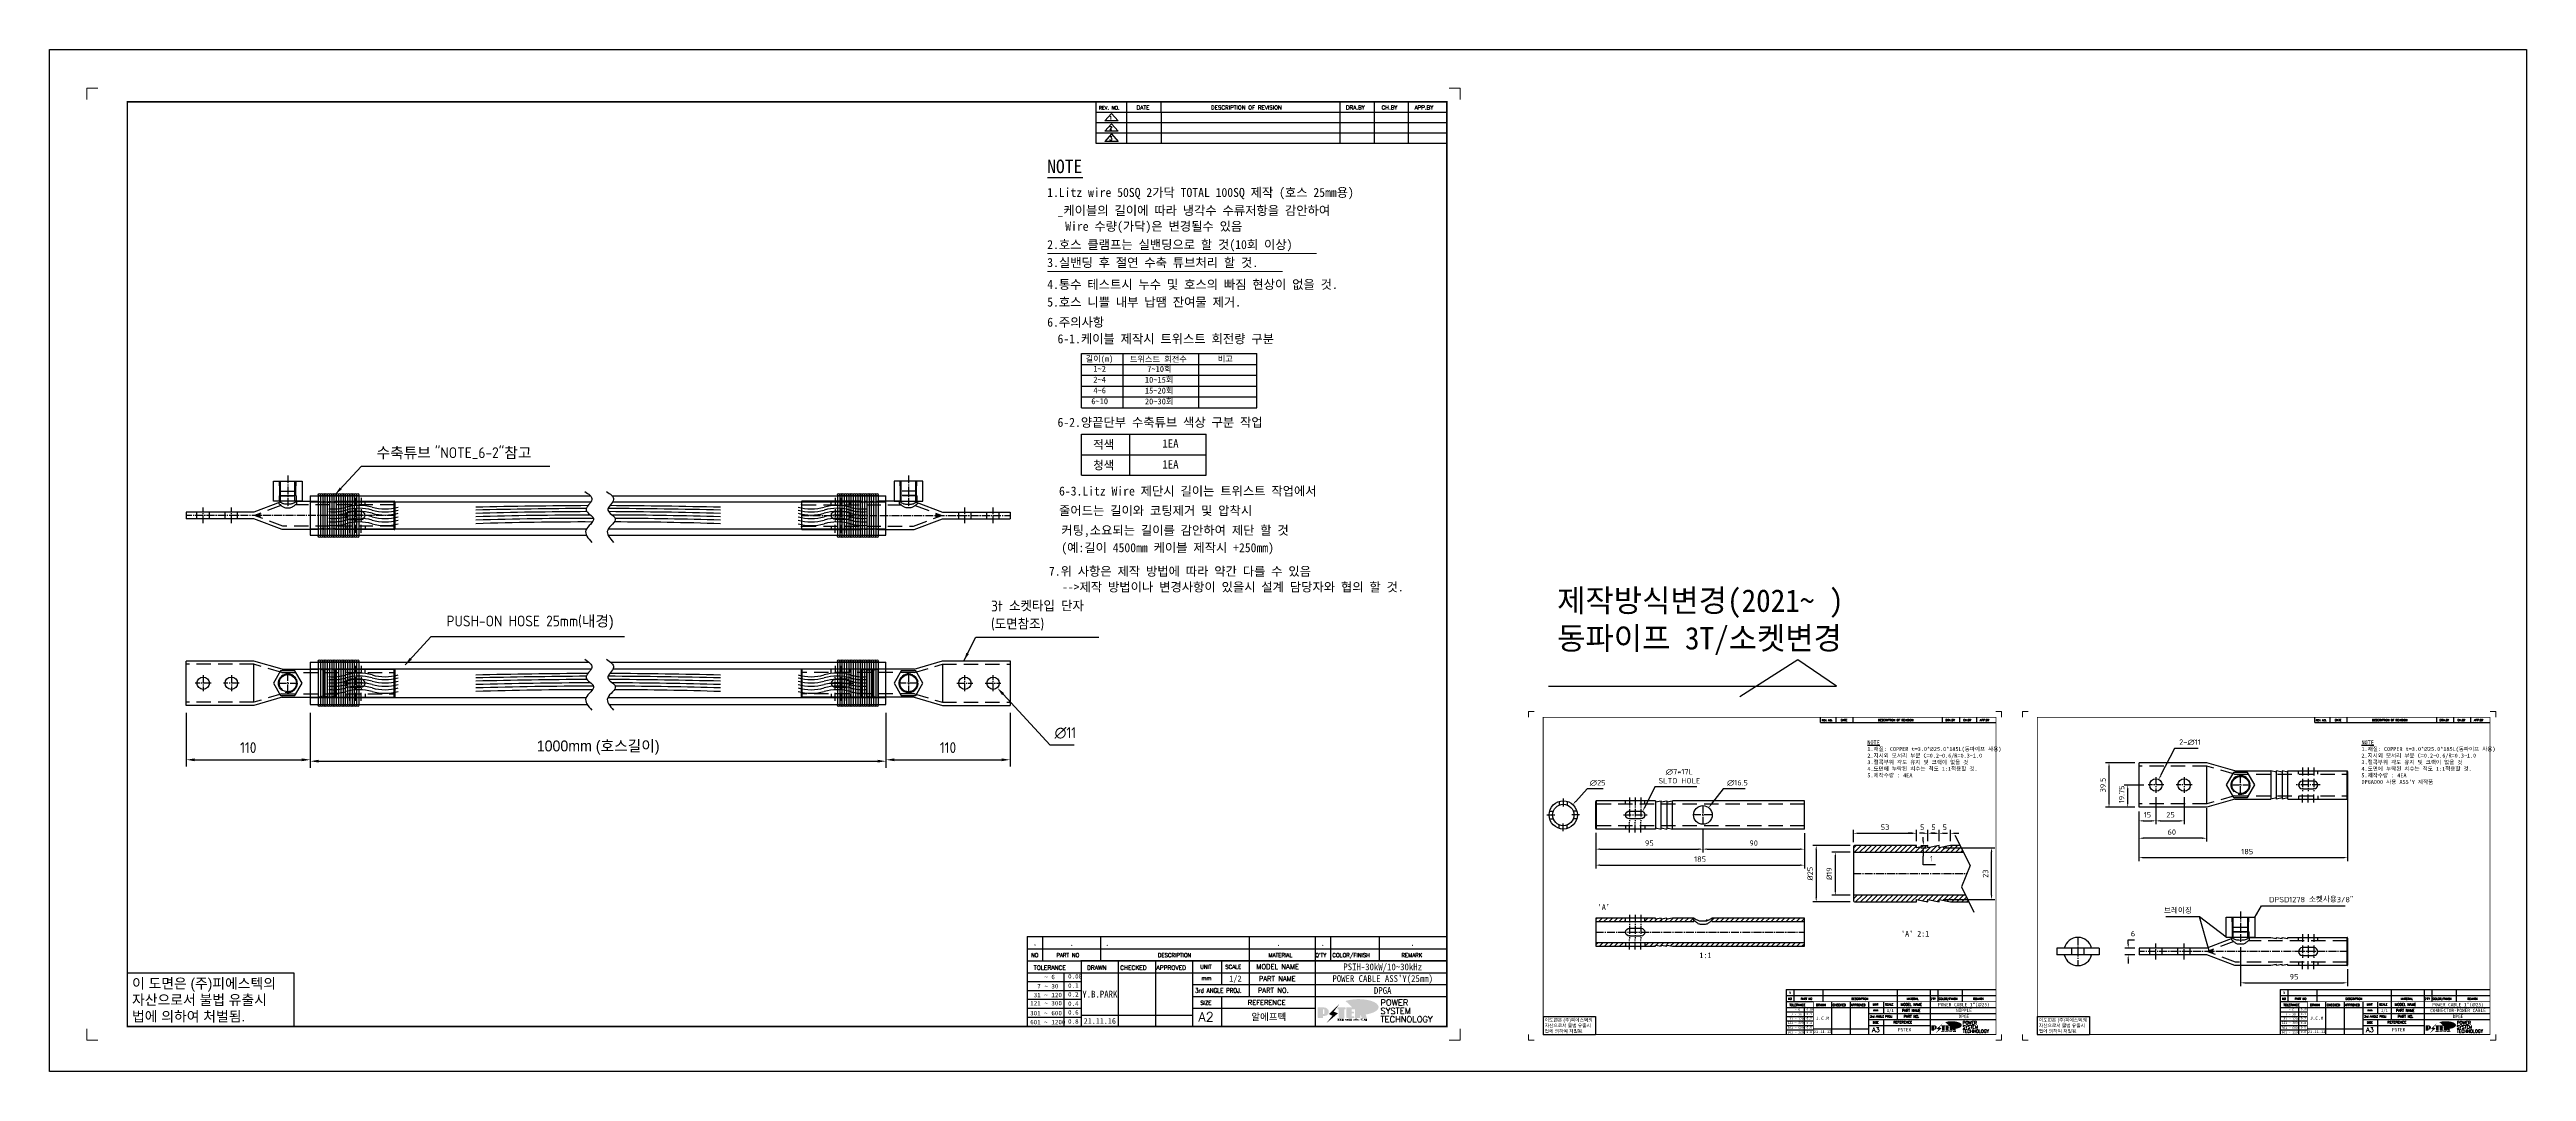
# Model space of a CAD drawing. Header units: millimetres. Extents: x 0 to 2196, y 0 to 906.
import ezdxf
from ezdxf.enums import TextEntityAlignment as Align

# ---------------------------------------------------------------- set-up
doc = ezdxf.new("R2010")
doc.units = ezdxf.units.MM
doc.linetypes.add('CENTER1', pattern=[10, 7, -1, 1, -1])
doc.linetypes.add('HIDDENX2', pattern=[19.05, 12.7, -6.35])
for name, color, linetype in [('FORMAT-1', 7, 'Continuous'), ('line', 3, 'Continuous'), ('THIN', 3, 'Continuous')]:
    doc.layers.add(name, color=color, linetype=linetype)
doc.styles.add('h1', font='')
doc.styles.add('HAN', font='')
doc.styles.add('RC', font='ROMANC.SHX')
doc.styles.add('ROMANT', font='romant')
doc.styles.add('RT', font='ROMANT.SHX', dxfattribs={"oblique": 15})
doc.styles.get("Standard").update_dxf_attribs({"font": 'ISOCP.SHX', "bigfont": 'WHGTXT.SHX'})
doc.styles.get('h1').set_extended_font_data('New Gulim')
doc.styles.get('HAN').set_extended_font_data('GulimChe')
doc.dimstyles.new('PS-1.5', dxfattribs={"dimscale": 1.5, "dimtxt": 3.2, "dimasz": 2.5, "dimexe": 2, "dimexo": 2.5, "dimgap": 2, "dimtad": 1, "dimtoh": 1, "dimrnd": 0.05, "dimzin": 12, "dimdsep": 46, "dimtxsty": 'Standard', "dimcen": 0, "dimclrt": 2, "dimazin": 3, "dimtfac": 1, "dimtofl": 0, "dimtmove": 0, "dimatfit": 3, "dimfxl": 0, "dimtolj": 1, "dimtzin": 0, "dimarcsym": 0})
doc.dimstyles.new('PS-3', dxfattribs={"dimscale": 3, "dimtxt": 3.2, "dimasz": 2.5, "dimexe": 2, "dimexo": 2.5, "dimgap": 2, "dimtad": 1, "dimtoh": 1, "dimrnd": 0.05, "dimzin": 12, "dimdsep": 46, "dimtxsty": 'Standard', "dimcen": 0, "dimclrt": 2, "dimazin": 3, "dimtfac": 1, "dimtofl": 0, "dimtmove": 0, "dimatfit": 3, "dimfxl": 0, "dimtolj": 1, "dimtzin": 0, "dimarcsym": 0})
pattern_1 = [(45, (15609.565, 1791.848), (-2.245064, 2.245064), [])]

# ---------------------------------------------------------------- blocks, each defined once
blk = doc.blocks.new('*D53')
at = {"color": 0, "lineweight": -2}
for p, q in [((121.2, 318), (121.2, 270.4)), ((231.2, 318), (231.2, 270.4)), ((128.7, 276.4), (223.7, 276.4))]:
    blk.add_line(p, q, dxfattribs=at)
at = {"color": 0}
for points in [[(128.7, 277.6), (128.7, 275.1), (121.2, 276.4)], [(223.7, 277.6), (223.7, 275.1), (231.2, 276.4)]]:
    blk.add_solid(points, dxfattribs=at)
at = {"layer": 'DEFPOINTS', "color": 0}
for p in [(121.2, 325.5, 0.1), (231.2, 325.5, 0.1), (231.2, 276.4)]:
    blk.add_point(p, dxfattribs=at)
at = {"color": 2, "insert": (176.2, 287.2), "char_height": 9.6, "attachment_point": 5}
blk.add_mtext('\\A1;110', dxfattribs=at)
blk = doc.blocks.new('*D72')
at = {"color": 0, "lineweight": -2}
for p, q in [((231.2, 318), (231.2, 269.1)), ((741.7, 318), (741.7, 269.1)), ((238.7, 275.1), (734.2, 275.1))]:
    blk.add_line(p, q, dxfattribs=at)
at = {"color": 0}
for points in [[(238.7, 276.4), (238.7, 273.9), (231.2, 275.1)], [(734.2, 276.4), (734.2, 273.9), (741.7, 275.1)]]:
    blk.add_solid(points, dxfattribs=at)
at = {"layer": 'DEFPOINTS', "color": 0}
for p in [(231.2, 325.5, 0.1), (741.7, 325.5, 0.1), (741.7, 275.1)]:
    blk.add_point(p, dxfattribs=at)
at = {"color": 2, "insert": (486.5, 287.2), "char_height": 9.6, "attachment_point": 5}
blk.add_mtext('\\A1;{\\fGulim|b0|i0|c129|p50;1000\\fGulim|b0|i0|c0|p50;mm \\fGulim|b0|i0|c129|p50;(호스길이)}', dxfattribs=at)
blk = doc.blocks.new('*D54')
at = {"color": 0, "lineweight": -2}
for p, q in [((741.7, 318), (741.7, 270.4)), ((851.7, 318), (851.7, 270.4)), ((749.2, 276.4), (844.2, 276.4))]:
    blk.add_line(p, q, dxfattribs=at)
at = {"color": 0}
for points in [[(749.2, 277.6), (749.2, 275.1), (741.7, 276.4)], [(844.2, 277.6), (844.2, 275.1), (851.7, 276.4)]]:
    blk.add_solid(points, dxfattribs=at)
at = {"layer": 'DEFPOINTS', "color": 0}
for p in [(741.7, 325.5, 0.1), (851.7, 325.5, 0.1), (851.7, 276.4)]:
    blk.add_point(p, dxfattribs=at)
at = {"color": 2, "insert": (796.7, 287.2), "char_height": 9.6, "attachment_point": 5}
blk.add_mtext('\\A1;110', dxfattribs=at)
blk = doc.blocks.new('*D55')
at = {"color": 0, "lineweight": -2}
for p, q in [((887.2, 289.4), (845.5, 334.7)), ((908.5, 289.4), (887.2, 289.4))]:
    blk.add_line(p, q, dxfattribs=at)
at = {"color": 0}
blk.add_solid([(846.4, 335.5), (844.6, 333.8), (840.4, 340.2)], dxfattribs=at)
at = {"layer": 'DEFPOINTS', "color": 0}
for p in [(833, 348.3, 0.1), (840.4, 340.2, 0.1)]:
    blk.add_point(p, dxfattribs=at)
at = {"color": 2, "insert": (900.8, 300.2), "char_height": 9.6, "attachment_point": 5}
blk.add_mtext('\\A1;∅11', dxfattribs=at)
blk = doc.blocks.new('no2')
at = {"color": 180}
for p, q in [((0, 5.5), (0, 0)), ((0, 5.5), (186, 5.5)), ((6.8, 5.5), (6.8, 0)), ((32.7, 0.1), (32.7, 5.5)), ((98.4, 5.5), (98.4, 0)), ((127.6, 5.5), (127.6, 0)), ((134.4, 5.5), (134.4, 0)), ((156, 5.5), (156, 0))]:
    blk.add_line(p, q, dxfattribs=at)
at = {"color": 2, "style": 'RT', "oblique": 15}
blk.add_attdef('NO', text='', height=1.74, dxfattribs=at).set_placement((3.4, 2.5), align=Align.MIDDLE_CENTER)
at = {"color": 2, "style": 'HAN'}
for tag, p in [('PART-NO', (19.8, 2.7)), ('MATERIAL', (111.4, 2.7)), ("Q'TY", (131, 2.7)), ('COLOR/FINISH', (145.2, 2.7)), ('REMARK', (170.8, 2.7))]:
    blk.add_attdef(tag, text='', height=2.9, dxfattribs=at).set_placement(p, align=Align.MIDDLE_CENTER)
blk.add_attdef('DESCRIPTION', text='', height=2.9, dxfattribs=at).set_placement((34.5, 2.7), align=Align.MIDDLE_LEFT)
blk = doc.blocks.new('re2')
at = {"color": 180}
for p, q in [((0, 0), (0, -4.6)), ((0, -4.6), (155.5, -4.6)), ((6.9, -0.6), (3.9, -3.9)), ((9.9, -3.9), (3.9, -3.9)), ((6.9, -0.6), (9.9, -3.9)), ((13.7, -4.6), (13.7, 0)), ((29, -4.6), (29, 0)), ((108.3, -4.6), (108.3, 0)), ((123.5, -4.6), (123.5, 0)), ((138.6, -4.6), (138.6, 0))]:
    blk.add_line(p, q, dxfattribs=at)
at = {"color": 2, "style": 'RC', "oblique": 15}
blk.add_attdef('REV.NO', text='', height=1.56, dxfattribs=at).set_placement((6.6, -2.6), align=Align.MIDDLE_CENTER)
blk.add_attdef('-1', text='', height=1.56, dxfattribs=at).set_placement((9.4, -1.7), align=Align.MIDDLE_LEFT)
at = {"color": 2, "style": 'HAN'}
for tag, p in [('REV.-DATE', (21.4, -2.3)), ('DRA.BY', (115.9, -2.3)), ('CH.BY', (131.1, -2.3)), ('APP.BY', (147.1, -2.3))]:
    blk.add_attdef(tag, text='', height=2.5, dxfattribs=at).set_placement(p, align=Align.MIDDLE_CENTER)
blk.add_attdef('DESCRIPTION-OF-REVISION', text='', height=2.5, dxfattribs=at).set_placement((31.6, -2.3), align=Align.MIDDLE_LEFT)
blk = doc.blocks.new('t2')
for p, q in [((0, 23.8), (73.9, 23.8)), ((0, 23.8), (0, 0)), ((73.9, 23.8), (73.9, 0)), ((0, 0), (73.9, 0))]:
    blk.add_line(p, q)
at = {"color": 1, "style": 'h1'}
for s, p in [('이 도면은 (주)피에스텍의', (2.1, 16.9)), ('자산으로서 불법 유출시', (2.1, 9.6)), ('법에 의하여 처벌됨.', (2.1, 2.3))]:
    blk.add_text(s, height=4.5, dxfattribs=at).set_placement(p)
blk = doc.blocks.new('new LOGO')
at = {"layer": 'line'}
h = blk.add_hatch(color=1, dxfattribs=at)
h.paths.add_polyline_path([(41, 16), (54, 16, 1), (54, 83), (0, 83), (0, 0), (41, 0)])
h.paths.add_polyline_path([(41, 28), (41, 72), (44, 72, -0.414214), (55, 61), (55, 39, -0.414214), (44, 28)], flags=16)
h.paths.add_polyline_path([(215, 72), (227, 72), (227, 83), (160, 83), (160, 72), (172, 72), (172, 0), (215, 0)])
h.paths.add_polyline_path([(276, 37), (295, 37), (295, 49), (276, 49), (276, 72), (295, 72), (295, 83), (234, 83), (234, 0), (297, 0), (297, 11), (276, 11)])
h.paths.add_polyline_path([(347, 35), (360, 0), (400, 0), (380, 67), (400, 83), (381, 83), (347, 62), (347, 83), (305, 83), (305, 0), (347, 0)])
h = blk.add_hatch(color=250, dxfattribs=at)
h.paths.add_polyline_path([(44, 69), (47, 69, -0.129793), (52, 68, 0.221832), (44, 72), (41, 72), (41, 28), (44, 28, 0.02048), (44, 28)], flags=17)
h.paths.add_polyline_path([(44, 14), (57, 14, 0.72362), (77, 74, -0.679777), (54, 16), (41, 16), (41, 0), (3, 0), (3, -3), (44, -3)])
h.paths.add_polyline_path([(118, 14), (71, -44), (77, -40), (121, 16), (92, 29), (173, 106), (177, 111), (89, 28)])
h.paths.add_polyline_path([(163, 72), (163, 69), (172, 69), (172, 72)], flags=17)
h.paths.add_polyline_path([(218, 69), (230, 69), (230, 80), (227, 80), (227, 72), (215, 72), (215, 0), (175, 0), (175, -3), (218, -3)])
h.paths.add_polyline_path([(298, 47), (295, 47), (295, 37), (276, 37), (276, 11), (279, 11), (279, 35), (298, 35)])
h.paths.add_polyline_path([(300, 8), (297, 8), (297, 0), (237, 0), (237, -3), (300, -3)])
h.paths.add_polyline_path([(298, 80), (295, 80), (295, 72), (276, 72), (276, 49), (279, 49), (279, 69), (298, 69)])
h.paths.add_polyline_path([(350, 80), (347, 80), (347, 62), (350, 64)])
h.paths.add_polyline_path([(350, 27), (347, 35), (347, 0), (308, 0), (308, -3), (350, -3)])
h.paths.add_polyline_path([(403, 80), (397, 80), (380, 67), (400, 0), (362, 0), (363, -3), (403, -3), (383, 64)])
blk.add_hatch(color=5, dxfattribs=at).paths.add_polyline_path([(166, 35), (131, 49), (180, 113), (92, 29), (121, 16), (74, -43)])
h = blk.add_hatch(color=253, dxfattribs=at)
edge = h.paths.add_edge_path()
edge.add_ellipse((334, 86), major_axis=(-166, 0), ratio=0.39426, start_angle=111.5127, end_angle=334.469)
edge.add_ellipse((314, 81), major_axis=(-154, 0), ratio=0.40699, start_angle=121.3066, end_angle=327.7437, ccw=False)
edge.add_line((394, 28), (395, 26))
h = blk.add_hatch(color=250, dxfattribs=at)
edge = h.paths.add_edge_path()
edge.add_ellipse((238, -18), major_axis=(-14.3, 0), ratio=0.526336, start_angle=192.2456, end_angle=269.0748)
edge.add_line((238, -10), (238, -10))
edge.add_ellipse((238, -18), major_axis=(-14.3, 0), ratio=0.526336, start_angle=270.9252, end_angle=449.0748)
edge.add_line((238, -25), (238, -25))
edge.add_ellipse((238, -18), major_axis=(-14.3, 0), ratio=0.526336, start_angle=450.9252, end_angle=527.7544)
edge.add_line((252, -19), (254, -19))
edge.add_line((254, -19), (254, -27))
edge.add_line((254, -27), (263, -27))
edge.add_line((263, -27), (263, -10))
edge.add_line((263, -10), (254, -10))
edge.add_line((254, -10), (254, -16))
edge.add_line((254, -16), (252, -16))
h.paths.add_polyline_path([(241, -16), (241, -19, -1), (234, -19), (234, -16, -1)], flags=16)
h.paths.add_polyline_path([(278, -10), (268, -10), (268, -27), (278, -27)])
h.paths.add_polyline_path([(310, -10), (310, -11, -0.157169), (289, -18), (294, -20, 0.128407), (316, -16, 0.128407), (339, -20), (343, -18, -0.157169), (322, -11), (322, -10)])
h.paths.add_polyline_path([(342, -25), (342, -22), (290, -22), (290, -25)])
h.paths.add_polyline_path([(352, -10), (352, -16, 0.414214), (354, -18), (379, -18), (379, -20), (390, -20), (390, -10), (379, -10), (379, -14), (375, -14), (375, -15), (379, -15), (379, -16), (365, -16), (365, -15), (371, -15), (371, -14), (365, -14), (365, -13), (375, -13), (375, -10)])
h.paths.add_polyline_path([(394, -10), (394, -20), (405, -20), (405, -10)])
h.paths.add_polyline_path([(405, -27), (405, -21), (357, -21), (357, -23), (392, -23), (392, -27)])
h.paths.add_polyline_path([(200, -10), (200, -22), (193, -22), (193, -13), (197, -13), (197, -10), (161, -10), (161, -13), (164, -13), (164, -22), (161, -22), (161, -25), (200, -25), (200, -27), (214, -27), (214, -10)])
h.paths.add_polyline_path([(182, -13), (176, -13), (176, -22), (182, -22)], flags=17)
blk = doc.blocks.new('format-2')
at = {"color": 3, "lineweight": 9}
for p, q in [((5, 422), (0, 422)), ((0, 417), (0, 422)), ((604, 422), (609, 422)), ((609, 417), (609, 422)), ((0, 5), (0, 0)), ((5, 0), (0, 0)), ((604, 0), (609, 0)), ((609, 5), (609, 0))]:
    blk.add_line(p, q, dxfattribs=at)
at = {"color": 180}
for p, q in [((447.5, 411.5), (447.5, 416)), ((447.5, 411.5), (603, 411.5)), ((461.2, 411.5), (461.2, 416)), ((476.4, 411.5), (476.4, 416)), ((555.7, 411.5), (555.7, 416)), ((571, 411.5), (571, 416)), ((586.1, 411.5), (586.1, 416)), ((417, 40.5), (603, 40.5)), ((417, 40.5), (417, 6)), ((417, 35.2), (441, 35.2)), ((423.8, 40.5), (423.8, 35.2)), ((449.7, 35.2), (449.7, 40.5)), ((457.5, 6), (457.5, 35.2)), ((474, 6), (474, 35.2)), ((490.4, 6), (490.4, 35.2)), ((503.2, 35.2), (503.2, 24.7)), ((515.4, 40.5), (515.4, 35.2)), ((515.4, 35.2), (515.4, 19.4)), ((544.6, 40.5), (544.6, 35.2)), ((544.6, 35.2), (544.6, 6)), ((551.4, 40.5), (551.4, 35.2)), ((573, 40.5), (573, 35.2)), ((417, 29.9), (441, 29.9)), ((417, 26), (441, 26)), ((417, 22), (441, 22)), ((433.4, 6.2), (433.4, 29.9)), ((441, 29.9), (603, 29.9)), ((490.4, 24.7), (603, 24.7)), ((417, 18.1), (441, 18.1)), ((417, 14.1), (441, 14.1)), ((490.4, 19.4), (603, 19.4)), ((490.4, 14.1), (544.6, 14.1)), ((503.2, 19.4), (503.2, 6)), ((417, 10.2), (441, 10.2)), ((441, 11), (490.4, 11))]:
    blk.add_line(p, q, dxfattribs=at)
at = {"color": 7, "const_width": 0.7}
blk.add_lwpolyline([(441, 6), (441, 35.2), (603, 35.2)], dxfattribs=at)
at = {"layer": 'FORMAT-1', "color": 7, "const_width": 0.7}
blk.add_lwpolyline([(18, 6), (18, 416), (603, 416), (603, 6)], close=True, dxfattribs=at)
blk.add_blockref('t2', (18, 6))
at = {"xscale": 0.05400000000008731, "yscale": 0.05400000000008731, "zscale": 0.05400000000008731}
blk.add_blockref('new LOGO', (545.8, 10), dxfattribs=at)
at = {"color": 2}
for s, height, style, p in [('REV. NO.', 1.56, 'RC', (448.7, 412.6)), ('DATE', 1.79, 'RC', (465.5, 412.6)), ('DESCRIPTION OF REVISION', 1.788, 'RC', (498.5, 412.6)), ('DRA.BY', 1.79, 'RC', (558.3, 412.6)), ('CH.BY', 1.79, 'RC', (574.1, 412.6)), ('APP.BY', 1.79, 'RC', (588.7, 412.6)), ('NO', 1.74, 'RC', (418.7, 36.8)), (' TOLERANCE', 1.9, 'RC', (418.6, 31.2)), ('PART NO', 1.74, 'RC', (429.9, 36.8)), ('DRAWN', 1.9, 'RC', (443.5, 31.2)), ('CHECKED', 1.9, 'RC', (458.2, 31.2)), ('APPROVED', 1.9, 'RC', (474.3, 31.2)), ('DESCRIPTION', 1.742, 'RC', (474.9, 36.8)), ('UNIT', 1.74, 'RC', (493.7, 31.6)), ('SCALE', 1.74, 'RC', (504.8, 31.6)), ('MODEL NAME', 2.18, 'RC', (518.6, 31.5)), ('MATERIAL', 1.74, 'RC', (524, 36.8)), ("Q'TY", 1.74, 'RC', (544.7, 36.8)), ('COLOR/FINISH', 1.742, 'RC', (552.3, 36.8)), ('REMARK', 1.74, 'RC', (582.9, 36.8)), ('  7 ~ 30', 2, 'HAN', (418.3, 22.9)), ('    ~ 6', 2, 'HAN', (418.3, 27)), ('0.08', 2, 'HAN', (435.1, 27.3)), ('0.1', 2, 'HAN', (435.1, 23.2)), ('mm', 1.74, 'RC', (494.2, 26.6)), ('PART NO.', 2.18, 'RC', (519.3, 21)), ('PART NAME', 2.18, 'RC', (519.7, 26.2)), ('301 ~ 600', 2, 'HAN', (418.3, 11)), ('121 ~ 300', 2, 'HAN', (418.3, 15.4)), (' 31 ~ 120', 2, 'HAN', (418.3, 19)), ('0.2', 2, 'HAN', (435.1, 19.3)), ('0.4', 2, 'HAN', (435.1, 15.2)), ('0.6', 2, 'HAN', (435.1, 11.3)), ('SIZE', 1.74, 'RC', (493.7, 15.7)), ('REFERENCE', 2.18, 'RC', (514.8, 15.6)), ('601 ~ 1200', 2, 'HAN', (418.3, 7)), ('0.8', 2, 'HAN', (435.1, 7.3))]:
    blk.add_text(s, height=height, dxfattribs=dict(at, style=style)).set_placement(p)
at = {"color": 2, "style": 'RC', "width": 0.8}
blk.add_text('3rd ANGLE PROJ.', height=2, dxfattribs=at).set_placement((491.4, 21))
at = {"color": 2, "lineweight": 30, "style": 'RC'}
blk.add_text('A2', height=4.18, dxfattribs=at).set_placement((492.9, 8.2))
at = {"style": 'ROMANT'}
for s, p in [('POWER', (573.6, 15.3)), ('SYSTEM', (573.6, 11.6)), ('TECHNOLOGY', (573.6, 7.9))]:
    blk.add_text(s, height=2.7, dxfattribs=at).set_placement(p)
at = {"style": 'HAN'}
for tag, height, p in [('MODEL-NAME', 3, (574.6, 32.5)), ('CH-BY', 3, (465.7, 20.4)), ('SCALE', 2.7, (509.3, 27.3)), ('PART-NAME', 3, (574.6, 27.3)), ('PART-NO', 3, (574.6, 22)), ('DRA-BY', 3, (449.2, 20.4)), ('APP-BY', 3, (482.2, 20.4)), ('관련업체명', 3, (524.1, 10.3)), ('DRA-DATE', 2.5, (449.2, 8.5)), ('CH-DATE', 2.5, (465.7, 8.5)), ('APP-DATE', 2.5, (482.2, 8.5))]:
    blk.add_attdef(tag, text='', height=height, dxfattribs=at).set_placement(p, align=Align.MIDDLE_CENTER)
blk = doc.blocks.new('*D56')
at = {"color": 0, "lineweight": -2}
for p, q in [((1371.1, 211.7), (1371.1, 194.1)), ((1466.1, 215.4), (1466.1, 194.1)), ((1374.8, 197.1), (1462.3, 197.1))]:
    blk.add_line(p, q, dxfattribs=at)
at = {"color": 0}
for points in [[(1374.8, 197.8), (1374.8, 196.5), (1371.1, 197.1)], [(1462.3, 197.8), (1462.3, 196.5), (1466.1, 197.1)]]:
    blk.add_solid(points, dxfattribs=at)
at = {"layer": 'DEFPOINTS', "color": 0}
for p in [(1371.1, 215.4, 0.1), (1466.1, 219.2, 0.1), (1466.1, 197.1)]:
    blk.add_point(p, dxfattribs=at)
at = {"color": 2, "insert": (1418.6, 202.5), "char_height": 4.8, "attachment_point": 5}
blk.add_mtext('\\A1;95', dxfattribs=at)
blk = doc.blocks.new('*D57')
at = {"color": 0, "lineweight": -2}
for p, q in [((1466.1, 215.4), (1466.1, 194.1)), ((1556.1, 211.2), (1556.1, 194.1)), ((1469.8, 197.1), (1552.3, 197.1))]:
    blk.add_line(p, q, dxfattribs=at)
at = {"color": 0}
for points in [[(1469.8, 197.8), (1469.8, 196.5), (1466.1, 197.1)], [(1552.3, 197.8), (1552.3, 196.5), (1556.1, 197.1)]]:
    blk.add_solid(points, dxfattribs=at)
at = {"layer": 'DEFPOINTS', "color": 0}
for p in [(1466.1, 219.2, 0.1), (1556.1, 214.9, 0.1), (1556.1, 197.1)]:
    blk.add_point(p, dxfattribs=at)
at = {"color": 2, "insert": (1511.1, 202.5), "char_height": 4.8, "attachment_point": 5}
blk.add_mtext('\\A1;90', dxfattribs=at)
blk = doc.blocks.new('*D46')
at = {"color": 0, "lineweight": -2}
for p, q in [((1371.1, 211.7), (1371.1, 179.9)), ((1556.1, 211.2), (1556.1, 179.9)), ((1374.8, 182.9), (1552.3, 182.9))]:
    blk.add_line(p, q, dxfattribs=at)
at = {"color": 0}
for points in [[(1374.8, 183.6), (1374.8, 182.3), (1371.1, 182.9)], [(1552.3, 183.6), (1552.3, 182.3), (1556.1, 182.9)]]:
    blk.add_solid(points, dxfattribs=at)
at = {"layer": 'DEFPOINTS', "color": 0}
for p in [(1371.1, 215.4, 0.1), (1556.1, 214.9, 0.1), (1556.1, 182.9)]:
    blk.add_point(p, dxfattribs=at)
at = {"color": 2, "insert": (1463.6, 188.3), "char_height": 4.8, "attachment_point": 5}
blk.add_mtext('\\A1;185', dxfattribs=at)
blk = doc.blocks.new('*D58')
at = {"color": 0, "lineweight": -2}
for p, q in [((1484.2, 250.5), (1473.5, 236.9)), ((1503.5, 250.5), (1484.2, 250.5))]:
    blk.add_line(p, q, dxfattribs=at)
at = {"color": 0}
blk.add_solid([(1473, 237.3), (1474, 236.5), (1471.2, 233.9)], dxfattribs=at)
at = {"layer": 'DEFPOINTS', "color": 0}
for p in [(1461, 220.9, 0.1), (1471.2, 233.9, 0.1)]:
    blk.add_point(p, dxfattribs=at)
at = {"color": 2, "insert": (1496.7, 255.9), "char_height": 4.8, "attachment_point": 5}
blk.add_mtext('\\A1;∅16.5', dxfattribs=at)
blk = doc.blocks.new('*D59')
at = {"color": 0, "lineweight": -2}
for p, q in [((1363.4, 250.5), (1353.3, 239.4)), ((1377.7, 250.5), (1363.4, 250.5))]:
    blk.add_line(p, q, dxfattribs=at)
at = {"color": 0}
blk.add_solid([(1352.8, 239.8), (1353.7, 239), (1350.7, 236.7)], dxfattribs=at)
at = {"layer": 'DEFPOINTS', "color": 0}
for p in [(1350.7, 236.7, 0.1), (1333.8, 218.2, 0.1)]:
    blk.add_point(p, dxfattribs=at)
at = {"color": 2, "insert": (1372.8, 255.9), "char_height": 4.8, "attachment_point": 5}
blk.add_mtext('\\A1;∅25', dxfattribs=at)
blk = doc.blocks.new('*D60')
at = {"color": 0, "lineweight": -2}
for p, q in [((1596.8, 194.4), (1580.5, 194.4)), ((1583.5, 190.7), (1583.5, 160.2)), ((1596.8, 156.4), (1580.5, 156.4))]:
    blk.add_line(p, q, dxfattribs=at)
at = {"color": 0}
for points in [[(1582.9, 190.7), (1584.2, 190.7), (1583.5, 194.4)], [(1582.9, 160.2), (1584.2, 160.2), (1583.5, 156.4)]]:
    blk.add_solid(points, dxfattribs=at)
at = {"layer": 'DEFPOINTS', "color": 0}
for p in [(1600.6, 194.4, 0.1), (1583.5, 156.4), (1600.6, 156.4, 0.1)]:
    blk.add_point(p, dxfattribs=at)
at = {"color": 2, "insert": (1578.1, 175.4), "char_height": 4.8, "attachment_point": 5, "rotation": 90}
blk.add_mtext('\\A1;%%C19', dxfattribs=at)
blk = doc.blocks.new('*D61')
at = {"color": 0, "lineweight": -2}
for p, q in [((1596.8, 200.4), (1563.6, 200.4)), ((1566.6, 196.7), (1566.6, 154.2)), ((1596.8, 150.4), (1563.6, 150.4))]:
    blk.add_line(p, q, dxfattribs=at)
at = {"color": 0}
for points in [[(1565.9, 196.7), (1567.2, 196.7), (1566.6, 200.4)], [(1565.9, 154.2), (1567.2, 154.2), (1566.6, 150.4)]]:
    blk.add_solid(points, dxfattribs=at)
at = {"layer": 'DEFPOINTS', "color": 0}
for p in [(1600.6, 200.4, 0.1), (1566.6, 150.4), (1600.6, 150.4, 0.1)]:
    blk.add_point(p, dxfattribs=at)
at = {"color": 2, "insert": (1561.2, 175.4), "char_height": 4.8, "attachment_point": 5, "rotation": 90}
blk.add_mtext('\\A1;%%C25', dxfattribs=at)
blk = doc.blocks.new('*D62')
at = {"color": 0, "lineweight": -2}
for p, q in [((1599.6, 203.2), (1599.6, 214.2)), ((1603.3, 211.2), (1651.8, 211.2)), ((1655.6, 204.2), (1655.6, 214.2))]:
    blk.add_line(p, q, dxfattribs=at)
at = {"color": 0}
for points in [[(1603.3, 211.8), (1603.3, 210.6), (1599.6, 211.2)], [(1651.8, 211.8), (1651.8, 210.6), (1655.6, 211.2)]]:
    blk.add_solid(points, dxfattribs=at)
at = {"layer": 'DEFPOINTS', "color": 0}
for p in [(1599.6, 199.4, 0.1), (1655.6, 211.2), (1655.6, 200.4, 0.1)]:
    blk.add_point(p, dxfattribs=at)
at = {"color": 2, "insert": (1627.6, 216.6), "char_height": 4.8, "attachment_point": 5}
blk.add_mtext('\\A1;53', dxfattribs=at)
blk = doc.blocks.new('*D63')
at = {"color": 0, "lineweight": -2}
for p, q in [((1651.8, 211.2), (1648.1, 211.2)), ((1655.6, 204.2), (1655.6, 214.2)), ((1665.6, 204.2), (1665.6, 214.2)), ((1669.3, 211.2), (1673.1, 211.2))]:
    blk.add_line(p, q, dxfattribs=at)
at = {"color": 0}
for points in [[(1651.8, 211.8), (1651.8, 210.6), (1655.6, 211.2)], [(1669.3, 211.8), (1669.3, 210.6), (1665.6, 211.2)]]:
    blk.add_solid(points, dxfattribs=at)
at = {"layer": 'DEFPOINTS', "color": 0}
for p in [(1655.6, 200.4, 0.1), (1665.6, 211.2), (1665.6, 200.4, 0.1)]:
    blk.add_point(p, dxfattribs=at)
at = {"color": 2, "insert": (1660.6, 216.6), "char_height": 4.8, "attachment_point": 5}
blk.add_mtext('\\A1;5', dxfattribs=at)
blk = doc.blocks.new('*D64')
at = {"color": 0, "lineweight": -2}
for p, q in [((1661.8, 211.2), (1658.1, 211.2)), ((1665.6, 204.2), (1665.6, 214.2)), ((1675.6, 204.2), (1675.6, 214.2)), ((1679.3, 211.2), (1683.1, 211.2))]:
    blk.add_line(p, q, dxfattribs=at)
at = {"color": 0}
for points in [[(1661.8, 211.8), (1661.8, 210.6), (1665.6, 211.2)], [(1679.3, 211.8), (1679.3, 210.6), (1675.6, 211.2)]]:
    blk.add_solid(points, dxfattribs=at)
at = {"layer": 'DEFPOINTS', "color": 0}
for p in [(1665.6, 200.4, 0.1), (1675.6, 211.2), (1675.6, 200.4, 0.1)]:
    blk.add_point(p, dxfattribs=at)
at = {"color": 2, "insert": (1670.6, 216.6), "char_height": 4.8, "attachment_point": 5}
blk.add_mtext('\\A1;5', dxfattribs=at)
blk = doc.blocks.new('*D65')
at = {"color": 0, "lineweight": -2}
for p, q in [((1671.8, 211.2), (1668.1, 211.2)), ((1675.6, 204.2), (1675.6, 214.2)), ((1685.6, 204.2), (1685.6, 214.2)), ((1689.3, 211.2), (1693.1, 211.2))]:
    blk.add_line(p, q, dxfattribs=at)
at = {"color": 0}
for points in [[(1671.8, 211.8), (1671.8, 210.6), (1675.6, 211.2)], [(1689.3, 211.8), (1689.3, 210.6), (1685.6, 211.2)]]:
    blk.add_solid(points, dxfattribs=at)
at = {"layer": 'DEFPOINTS', "color": 0}
for p in [(1675.6, 200.4, 0.1), (1685.6, 211.2), (1685.6, 200.4, 0.1)]:
    blk.add_point(p, dxfattribs=at)
at = {"color": 2, "insert": (1680.6, 216.6), "char_height": 4.8, "attachment_point": 5}
blk.add_mtext('\\A1;5', dxfattribs=at)
blk = doc.blocks.new('*D66')
at = {"color": 0, "lineweight": -2}
for p, q in [((1679.3, 198.4), (1725.1, 198.4)), ((1722.1, 156.2), (1722.1, 194.7)), ((1679.3, 152.4), (1725.1, 152.4))]:
    blk.add_line(p, q, dxfattribs=at)
at = {"color": 0}
for points in [[(1721.4, 194.7), (1722.7, 194.7), (1722.1, 198.4)], [(1721.4, 156.2), (1722.7, 156.2), (1722.1, 152.4)]]:
    blk.add_solid(points, dxfattribs=at)
at = {"layer": 'DEFPOINTS', "color": 0}
for p in [(1675.6, 198.4, 0.1), (1722.1, 198.4), (1675.6, 152.4, 0.1)]:
    blk.add_point(p, dxfattribs=at)
at = {"color": 2, "insert": (1716.7, 175.4), "char_height": 4.8, "attachment_point": 5, "rotation": 90}
blk.add_mtext('\\A1;23', dxfattribs=at)
blk = doc.blocks.new('*D67')
at = {"color": 0, "lineweight": -2}
for p, q in [((1659.3, 200.4), (1664.5, 200.4)), ((1659.3, 198.4), (1664.5, 198.4)), ((1661.5, 204.2), (1661.5, 207.9)), ((1661.5, 194.7), (1661.5, 190.9)), ((1661.5, 183.3), (1661.5, 190.9)), ((1672.3, 183.3), (1661.5, 183.3))]:
    blk.add_line(p, q, dxfattribs=at)
at = {"color": 0}
for points in [[(1660.9, 204.2), (1662.2, 204.2), (1661.5, 200.4)], [(1660.9, 194.7), (1662.2, 194.7), (1661.5, 198.4)]]:
    blk.add_solid(points, dxfattribs=at)
at = {"layer": 'DEFPOINTS', "color": 0}
for p in [(1655.6, 200.4, 0.1), (1655.6, 198.4, 0.1), (1661.5, 198.4)]:
    blk.add_point(p, dxfattribs=at)
at = {"color": 2, "insert": (1668.8, 188.7), "char_height": 4.8, "attachment_point": 5}
blk.add_mtext('\\A1;1', dxfattribs=at)
blk = doc.blocks.new('no3')
at = {"color": 180}
for p, q in [((0, 5.5), (0, 0)), ((0, 5.5), (186, 5.5)), ((6.8, 5.5), (6.8, 0)), ((32.7, 0.1), (32.7, 5.5)), ((98.4, 5.5), (98.4, 0)), ((127.6, 5.5), (127.6, 0)), ((134.4, 5.5), (134.4, 0)), ((156, 5.5), (156, 0))]:
    blk.add_line(p, q, dxfattribs=at)
at = {"color": 2, "style": 'RT', "oblique": 15}
blk.add_attdef('NO', text='', height=1.74, dxfattribs=at).set_placement((3.4, 2.5), align=Align.MIDDLE_CENTER)
at = {"color": 2, "style": 'HAN'}
for tag, p in [('PART-NO', (19.8, 2.7)), ('MATERIAL', (111.4, 2.7)), ("Q'TY", (131, 2.7)), ('COLOR/FINISH', (145.2, 2.7)), ('REMARK', (170.8, 2.7))]:
    blk.add_attdef(tag, text='', height=2.9, dxfattribs=at).set_placement(p, align=Align.MIDDLE_CENTER)
blk.add_attdef('DESCRIPTION', text='', height=2.9, dxfattribs=at).set_placement((34.5, 2.7), align=Align.MIDDLE_LEFT)
blk = doc.blocks.new('t3')
for p, q in [((0, 15.9), (46.3, 15.9)), ((0, 15.9), (0, 0)), ((0, 0), (46.3, 0)), ((46.3, 15.9), (46.3, 0))]:
    blk.add_line(p, q)
at = {"color": 1, "style": 'h1'}
for s, p in [('자산으로서 불법 유출시', (1.4, 6.4)), ('이도면은 (주)피에스텍의', (1.4, 11.3)), ('법에 의하여 처벌됨.', (1.4, 1.5))]:
    blk.add_text(s, height=3, dxfattribs=at).set_placement(p)
blk = doc.blocks.new('format-3')
at = {"color": 3, "lineweight": 9}
for p, q in [((0, 286.3), (0, 291.3)), ((5, 291.3), (0, 291.3)), ((414.5, 291.3), (419.5, 291.3)), ((419.5, 286.3), (419.5, 291.3)), ((0, 5), (0, 0)), ((5, 0), (0, 0)), ((414.5, 0), (419.5, 0)), ((419.5, 5), (419.5, 0))]:
    blk.add_line(p, q, dxfattribs=at)
at = {"color": 180}
for p, q in [((259, 281.8), (259, 286.3)), ((272.7, 281.8), (272.7, 286.3)), ((287.9, 281.8), (287.9, 286.3)), ((367.2, 281.8), (367.2, 286.3)), ((382.5, 281.8), (382.5, 286.3)), ((397.6, 281.8), (397.6, 286.3)), ((259, 281.8), (414.5, 281.8)), ((228.5, 39.5), (228.5, 5)), ((228.5, 39.5), (414.5, 39.5)), ((228.5, 34.2), (252.5, 34.2)), ((228.5, 28.9), (252.5, 28.9)), ((228.5, 25), (252.5, 25)), ((235.3, 39.5), (235.3, 34.2)), ((244.9, 5.2), (244.9, 28.9)), ((252.5, 28.9), (414.5, 28.9)), ((261.2, 34.2), (261.2, 39.5)), ((269, 5), (269, 34.2)), ((285.5, 5), (285.5, 34.2)), ((301.9, 5), (301.9, 34.2)), ((301.9, 23.7), (414.5, 23.7)), ((314.7, 34.2), (314.7, 23.7)), ((326.9, 39.5), (326.9, 34.2)), ((326.9, 34.2), (326.9, 18.4)), ((356.1, 39.5), (356.1, 34.2)), ((356.1, 34.2), (356.1, 5)), ((362.9, 39.5), (362.9, 34.2)), ((384.5, 39.5), (384.5, 34.2)), ((228.5, 21), (252.5, 21)), ((228.5, 17.1), (252.5, 17.1)), ((228.5, 13.1), (252.5, 13.1)), ((228.5, 9.2), (252.5, 9.2)), ((252.5, 9.9), (301.9, 9.9)), ((301.9, 18.4), (414.5, 18.4)), ((301.9, 13.1), (356.1, 13.1)), ((314.7, 18.4), (314.7, 5))]:
    blk.add_line(p, q, dxfattribs=at)
at = {"const_width": 0.7}
blk.add_lwpolyline([(252.5, 5), (252.5, 34.2), (414.5, 34.2)], dxfattribs=at)
at = {"layer": 'FORMAT-1', "const_width": 0.7}
blk.add_lwpolyline([(13, 5), (13, 286.3), (414.5, 286.3), (414.5, 5)], close=True, dxfattribs=at)
blk.add_blockref('t3', (13, 5))
at = {"xscale": 0.05400000000000027, "yscale": 0.05400000000000027, "zscale": 0.05400000000000027}
blk.add_blockref('new LOGO', (357.3, 8.6), dxfattribs=at)
at = {"color": 2}
for s, height, style, p in [('REV. NO.', 1.56, 'RC', (260.2, 282.9)), ('DATE', 1.79, 'RC', (277, 282.9)), ('DESCRIPTION OF REVISION', 1.788, 'RC', (310, 282.9)), ('DRA.BY', 1.79, 'RC', (369.8, 282.9)), ('CH.BY', 1.79, 'RC', (385.6, 282.9)), ('APP.BY', 1.79, 'RC', (400.2, 282.9)), ('NO', 1.74, 'RC', (230.2, 35.8)), (' TOLERANCE', 1.9, 'RC', (230.1, 30.2)), ('  7 ~ 30', 2, 'HAN', (229.8, 21.9)), ('    ~ 6', 2, 'HAN', (229.8, 26)), ('PART NO', 1.74, 'RC', (241.4, 35.8)), ('0.08', 2, 'HAN', (246.6, 26.3)), ('0.1', 2, 'HAN', (246.6, 22.2)), ('DRAWN', 1.9, 'RC', (255, 30.2)), ('CHECKED', 1.9, 'RC', (269.7, 30.2)), ('APPROVED', 1.9, 'RC', (285.8, 30.2)), ('DESCRIPTION', 1.742, 'RC', (286.4, 35.8)), ('UNIT', 1.74, 'RC', (305.2, 30.6)), ('mm', 1.74, 'RC', (305.7, 25.6)), ('SCALE', 1.74, 'RC', (316.3, 30.6)), ('MODEL NAME', 2.18, 'RC', (330.1, 30.5)), ('PART NAME', 2.18, 'RC', (331.2, 25.2)), ('PART NO.', 2.18, 'RC', (332.8, 19.9)), ('MATERIAL', 1.74, 'RC', (335.5, 35.8)), ("Q'TY", 1.74, 'RC', (356.2, 35.8)), ('COLOR/FINISH', 1.742, 'RC', (363.8, 35.8)), ('REMARK', 1.74, 'RC', (394.4, 35.8)), ('301 ~ 600', 2, 'HAN', (229.8, 10)), ('601 ~ 1200', 2, 'HAN', (229.8, 6)), ('121 ~ 300', 2, 'HAN', (229.8, 14.4)), (' 31 ~ 120', 2, 'HAN', (229.8, 18)), ('0.2', 2, 'HAN', (246.6, 18.3)), ('0.4', 2, 'HAN', (246.6, 14.2)), ('0.6', 2, 'HAN', (246.6, 10.3)), ('0.8', 2, 'HAN', (246.6, 6.3)), ('3rd ANGLE PROJ.', 1.742, 'RC', (302.9, 20)), ('SIZE', 1.74, 'RC', (305.4, 14.7)), ('REFERENCE', 2.18, 'RC', (323.5, 14.7))]:
    blk.add_text(s, height=height, dxfattribs=dict(at, style=style)).set_placement(p)
at = {"color": 2, "lineweight": 25, "style": 'RC'}
blk.add_text('A3', height=4.18, dxfattribs=at).set_placement((304.6, 7.1))
at = {"style": 'ROMANT'}
for s, p in [('POWER', (385.1, 14)), ('TECHNOLOGY', (385.1, 6.6)), ('SYSTEM', (385.1, 10.3))]:
    blk.add_text(s, height=2.7, dxfattribs=at).set_placement(p)
at = {"style": 'HAN'}
for tag, height, p in [('SCALE', 2.7, (320.8, 26.3)), ('MODEL-NAME', 3, (386.1, 31.5)), ('PART-NAME', 3, (386.1, 26.3)), ('PART-NO', 3, (386.1, 21)), ('DRA-DATE', 2.5, (260.7, 7.5)), ('DRA-BY', 3, (260.7, 19.4)), ('CH-DATE', 2.5, (277.2, 7.5)), ('CH-BY', 3, (277.2, 19.4)), ('APP-DATE', 2.5, (293.7, 7.5)), ('APP-BY', 3, (293.7, 19.4)), ('관련업체', 3, (333.5, 9.3))]:
    blk.add_attdef(tag, text='', height=height, dxfattribs=at).set_placement(p, align=Align.MIDDLE_CENTER)
blk = doc.blocks.new('*D47')
at = {"color": 0, "lineweight": -2}
for p, q in [((1867.8, 243.3), (1867.8, 219.2)), ((1852.8, 230.5), (1852.8, 219.2)), ((1856.6, 222.2), (1864.1, 222.2))]:
    blk.add_line(p, q, dxfattribs=at)
at = {"color": 0}
for points in [[(1856.6, 222.9), (1856.6, 221.6), (1852.8, 222.2)], [(1864.1, 222.9), (1864.1, 221.6), (1867.8, 222.2)]]:
    blk.add_solid(points, dxfattribs=at)
at = {"layer": 'DEFPOINTS', "color": 0}
for p in [(1867.8, 247), (1852.8, 234.3), (1867.8, 222.2)]:
    blk.add_point(p, dxfattribs=at)
at = {"color": 2, "insert": (1857, 230), "char_height": 4.8, "attachment_point": 1}
blk.add_mtext('\\A1;15', dxfattribs=at)
blk = doc.blocks.new('*D48')
at = {"color": 0, "lineweight": -2}
for p, q in [((1867.8, 243.3), (1867.8, 219.2)), ((1892.8, 243.3), (1892.8, 219.2)), ((1871.6, 222.2), (1889.1, 222.2))]:
    blk.add_line(p, q, dxfattribs=at)
at = {"color": 0}
for points in [[(1871.6, 222.9), (1871.6, 221.6), (1867.8, 222.2)], [(1889.1, 222.9), (1889.1, 221.6), (1892.8, 222.2)]]:
    blk.add_solid(points, dxfattribs=at)
at = {"layer": 'DEFPOINTS', "color": 0}
for p in [(1867.8, 247), (1892.8, 247), (1892.8, 222.2)]:
    blk.add_point(p, dxfattribs=at)
at = {"color": 2, "insert": (1877, 230), "char_height": 4.8, "attachment_point": 1}
blk.add_mtext('\\A1;25', dxfattribs=at)
blk = doc.blocks.new('*D49')
at = {"color": 0, "lineweight": -2}
for p, q in [((1852.8, 230.5), (1852.8, 203.8)), ((1912.8, 233.5), (1912.8, 203.8)), ((1909.1, 206.8), (1856.6, 206.8))]:
    blk.add_line(p, q, dxfattribs=at)
at = {"color": 0}
for points in [[(1856.6, 207.5), (1856.6, 206.2), (1852.8, 206.8)], [(1909.1, 207.5), (1909.1, 206.2), (1912.8, 206.8)]]:
    blk.add_solid(points, dxfattribs=at)
at = {"layer": 'DEFPOINTS', "color": 0}
for p in [(1852.8, 234.3), (1912.8, 237.3), (1852.8, 206.8)]:
    blk.add_point(p, dxfattribs=at)
at = {"color": 2, "insert": (1878.1, 214.6), "char_height": 4.8, "attachment_point": 1}
blk.add_mtext('\\A1;60', dxfattribs=at)
blk = doc.blocks.new('*D50')
at = {"color": 0, "lineweight": -2}
for p, q in [((1857.1, 254), (1839.8, 254)), ((1842.8, 238), (1842.8, 250.3)), ((1849.1, 234.3), (1839.8, 234.3))]:
    blk.add_line(p, q, dxfattribs=at)
at = {"color": 0}
for points in [[(1842.2, 250.3), (1843.4, 250.3), (1842.8, 254)], [(1842.2, 238), (1843.4, 238), (1842.8, 234.3)]]:
    blk.add_solid(points, dxfattribs=at)
at = {"layer": 'DEFPOINTS', "color": 0}
for p in [(1842.8, 254), (1860.8, 254), (1852.8, 234.3)]:
    blk.add_point(p, dxfattribs=at)
at = {"color": 2, "insert": (1835, 237.8), "char_height": 4.8, "attachment_point": 1, "rotation": 90}
blk.add_mtext('\\A1;19.75', dxfattribs=at)
blk = doc.blocks.new('*D51')
at = {"color": 0, "lineweight": -2}
for p, q in [((2037.8, 242.3), (2037.8, 186.6)), ((1852.8, 230.5), (1852.8, 186.6)), ((1856.6, 189.6), (2034.1, 189.6))]:
    blk.add_line(p, q, dxfattribs=at)
at = {"color": 0}
for points in [[(1856.6, 190.3), (1856.6, 189), (1852.8, 189.6)], [(2034.1, 190.3), (2034.1, 189), (2037.8, 189.6)]]:
    blk.add_solid(points, dxfattribs=at)
at = {"layer": 'DEFPOINTS', "color": 0}
for p in [(2037.8, 246), (1852.8, 234.3), (2037.8, 189.6)]:
    blk.add_point(p, dxfattribs=at)
at = {"color": 2, "insert": (1943.5, 197.4), "char_height": 4.8, "attachment_point": 1}
blk.add_mtext('\\A1;185', dxfattribs=at)
blk = doc.blocks.new('*D68')
at = {"color": 0, "lineweight": -2}
for p, q in [((1884.4, 286.5), (1872, 262.3)), ((1905.3, 286.5), (1884.4, 286.5))]:
    blk.add_line(p, q, dxfattribs=at)
at = {"color": 0}
blk.add_solid([(1871.5, 262.5), (1872.6, 262), (1870.3, 258.9)], dxfattribs=at)
at = {"layer": 'DEFPOINTS', "color": 0}
for p in [(1865.3, 249.1, 0.2), (1870.3, 258.9, 0.1)]:
    blk.add_point(p, dxfattribs=at)
at = {"color": 2, "insert": (1898, 291.9), "char_height": 4.8, "attachment_point": 5}
blk.add_mtext('\\A1;2-∅11', dxfattribs=at)
blk = doc.blocks.new('*D69')
at = {"color": 0, "lineweight": -2}
for p, q in [((1849.1, 273.8), (1823.2, 273.8)), ((1826.2, 270), (1826.2, 238)), ((1849.1, 234.3), (1823.2, 234.3))]:
    blk.add_line(p, q, dxfattribs=at)
at = {"color": 0}
for points in [[(1825.6, 270), (1826.9, 270), (1826.2, 273.8)], [(1825.6, 238), (1826.9, 238), (1826.2, 234.3)]]:
    blk.add_solid(points, dxfattribs=at)
at = {"layer": 'DEFPOINTS', "color": 0}
for p in [(1852.8, 273.8, 0.1), (1826.2, 234.3), (1852.8, 234.3, 0.1)]:
    blk.add_point(p, dxfattribs=at)
at = {"color": 2, "insert": (1820.8, 254), "char_height": 4.8, "attachment_point": 5, "rotation": 90}
blk.add_mtext('\\A1;39.5', dxfattribs=at)
blk = doc.blocks.new('*D52')
at = {"color": 0, "lineweight": -2}
for p, q in [((1843.2, 113.1), (1843.2, 116.8)), ((1843.2, 116.8), (1848.7, 116.8)), ((1849.1, 109.3), (1840.2, 109.3)), ((1849.1, 103.3), (1840.2, 103.3)), ((1843.2, 99.6), (1843.2, 95.8))]:
    blk.add_line(p, q, dxfattribs=at)
at = {"color": 0}
for points in [[(1842.6, 113.1), (1843.9, 113.1), (1843.2, 109.3)], [(1842.6, 99.6), (1843.9, 99.6), (1843.2, 103.3)]]:
    blk.add_solid(points, dxfattribs=at)
at = {"layer": 'DEFPOINTS', "color": 0}
for p in [(1843.2, 109.3), (1852.8, 109.3, 0.1), (1852.8, 103.3, 0.1)]:
    blk.add_point(p, dxfattribs=at)
at = {"color": 2, "insert": (1847.5, 122.2), "char_height": 4.8, "attachment_point": 5}
blk.add_mtext('\\A1;6', dxfattribs=at)
blk = doc.blocks.new('*D70')
at = {"color": 0, "lineweight": -2}
for p, q in [((1942.8, 110.1), (1942.8, 75.6)), ((2037.8, 90.6), (2037.8, 75.6)), ((1946.6, 78.6), (2034.1, 78.6))]:
    blk.add_line(p, q, dxfattribs=at)
at = {"color": 0}
for points in [[(1946.6, 79.2), (1946.6, 78), (1942.8, 78.6)], [(2034.1, 79.2), (2034.1, 78), (2037.8, 78.6)]]:
    blk.add_solid(points, dxfattribs=at)
at = {"layer": 'DEFPOINTS', "color": 0}
for p in [(1942.8, 113.8, 0.1), (2037.8, 94.3, 0.1), (2037.8, 78.6)]:
    blk.add_point(p, dxfattribs=at)
at = {"color": 2, "insert": (1990.3, 84), "char_height": 4.8, "attachment_point": 5}
blk.add_mtext('\\A1;95', dxfattribs=at)
blk = doc.blocks.new('*D71')
at = {"color": 0, "lineweight": -2}
for p, q in [((1423.5, 252.4), (1414.3, 233.9)), ((1460.8, 252.4), (1423.5, 252.4))]:
    blk.add_line(p, q, dxfattribs=at)
at = {"color": 0}
blk.add_solid([(1413.8, 234.2), (1414.9, 233.7), (1412.7, 230.6)], dxfattribs=at)
at = {"layer": 'DEFPOINTS', "color": 0}
for p in [(1409.5, 224.3, 0.1), (1412.7, 230.6, 0.1)]:
    blk.add_point(p, dxfattribs=at)
at = {"color": 2, "insert": (1445.2, 261.8), "char_height": 4.8, "attachment_point": 5}
blk.add_mtext('\\A1;∅7*17L\\PSLTO HOLE', dxfattribs=at)
blk = doc.blocks.new('A$C45EE2D29')
at = {"color": 1, "linetype": 'CENTER1'}
blk.add_line((0, 23), (0, -5), dxfattribs=at)
at = {"color": 2, "linetype": 'HIDDENX2'}
for p, q in [((-7.1, 5.2), (-7.5, 5)), ((-7.5, 5), (7.5, 5)), ((-7.5, 5), (-7.5, 0)), ((-7.1, 9.1), (-7.4, 18)), ((-7.1, 9.1), (7.1, 9.1)), ((-7.1, 5.2), (-7.1, 9.1)), ((-7.1, 5.2), (7.1, 5.2)), ((7.1, 9.1), (7.4, 18)), ((7.1, 5.2), (7.1, 9.1)), ((7.1, 5.2), (7.5, 5)), ((7.5, 5), (7.5, 0))]:
    blk.add_line(p, q, dxfattribs=at)
at = {"color": 6}
for p, q in [((-6.4, 0), (-6.4, 18)), ((6.4, 0), (6.4, 18))]:
    blk.add_line(p, q, dxfattribs=at)
blk.add_lwpolyline([(12.7, 0), (-12.7, 0), (-12.7, 18), (12.7, 18)], close=True, dxfattribs=at)
blk = doc.blocks.new('A$C0A104966')
at = {"color": 6}
for p, q in [((-15, -19.8), (-15, 19.7)), ((45, 19.7), (-15, 19.7)), ((70, 12.5), (45, 19.7)), ((45, -16.8), (45, 16.8)), ((70, 12.5), (102, 12.5)), ((102, 12.5), (102, -12.5)), ((107, 11.5), (102, 12.5)), ((107, -12.5), (107, 12.5)), ((112, 11.5), (107, 12.5)), ((117, 11.5), (112, 12.5)), ((112, 12.5), (112, -12.5)), ((117, -12.5), (117, 12.5)), ((117, 12.5), (169.5, 12.5)), ((169.5, -12.5), (169.5, 12.5)), ((170, 12), (170, -12)), ((45, -19.8), (-15, -19.8)), ((70, -12.5), (45, -19.8)), ((70, -12.5), (102, -12.5)), ((107, -11.5), (102, -12.5)), ((112, -11.5), (107, -12.5)), ((117, -11.5), (112, -12.5)), ((117, -12.5), (169.5, -12.5))]:
    blk.add_line(p, q, dxfattribs=at)
at = {"color": 2, "linetype": 'HIDDENX2'}
for p, q in [((45, 16.8), (-15, 16.8)), ((69.8, 9.5), (45, 16.8)), ((69.8, 9.5), (169.5, 9.5)), ((126.5, 9.5), (126.5, 12.5)), ((143.5, 9.5), (143.5, 12.5)), ((45, -16.8), (-15, -16.8)), ((69.8, -9.5), (45, -16.8)), ((69.8, -9.5), (169.5, -9.5)), ((126.5, -9.5), (126.5, -12.5)), ((143.5, -9.5), (143.5, -12.5))]:
    blk.add_line(p, q, dxfattribs=at)
at = {"color": 1, "linetype": 'CENTER1'}
for p, q in [((7, 0), (-7, 0)), ((0, 7), (0, -7)), ((32, 0), (18, 0)), ((25, 7), (25, -7)), ((75, -8), (75, 8)), ((145.5, 0), (124.5, 0)), ((130, 15.5), (130, 7.5)), ((130, 5.5), (130, -5.5)), ((135, 15.5), (135, 7.5)), ((135, 5.5), (135, -5.5)), ((140, 15.5), (140, 7.5)), ((140, 5.5), (140, -5.5)), ((67, 0), (83, 0)), ((130, -15.5), (130, -7.5)), ((135, -15.5), (135, -7.5)), ((140, -15.5), (140, -7.5))]:
    blk.add_line(p, q, dxfattribs=at)
at = {"color": 6}
blk.add_lwpolyline([(68.6, 11), (62.3, 0), (68.6, -11), (81.4, -11), (87.7, 0), (81.4, 11)], close=True, dxfattribs=at)
blk.add_lwpolyline([(130, -3.5), (140, -3.5, 1), (140, 3.5), (130, 3.5, 1)], format="xyb", close=True, dxfattribs=at)
for centre in [(0, 0), (25, 0)]:
    blk.add_circle(centre, 5.5, dxfattribs=at)
at = {"color": 2, "linetype": 'HIDDENX2'}
blk.add_circle((75, 0), 8.25, dxfattribs=at)
blk.add_circle((75, 0), 7.61)
at = {"color": 6}
for centre, start, end in [((169.5, 12), 0, 90), ((169.5, 10), 270, 0), ((169.5, -10), 0, 90), ((169.5, -12), 270, 0)]:
    blk.add_arc(centre, 0.5, start, end, dxfattribs=at)
at = {"layer": 'THIN'}
blk.add_arc((75, 0), 8.33, 255, 165, dxfattribs=at)
blk = doc.blocks.new('A$C265149AF')
h = blk.add_hatch(color=256)
h.dxf.hatch_style = 1
h.paths.add_polyline_path([(65.2, 1.8), (60.5, 0), (60.6, 0), (65.6, 0, 0.090385)])
h.paths.add_polyline_path([(65.6, 0), (60.6, 0), (65.2, -1.8, 0.090997)])
at = {"color": 6}
for p, q in [((60, 3), (0, 3)), ((0, 3), (0, -3)), ((83.2, 11.7), (60, 3)), ((82, 11.2), (82, 10.5)), ((98, 10.5), (98, 12.5)), ((98, 12.5), (117, 12.5)), ((117, 12.5), (122, 11.5)), ((122, 11.5), (122, 12.5)), ((122, 12.5), (127, 11.5)), ((127, 11.5), (127, 12.5)), ((127, 12.5), (132, 11.5)), ((132, 11.5), (132, 12.5)), ((132, 12.5), (184.5, 12.5)), ((184.5, -12.5), (184.5, 12.5)), ((185, 12), (185, -12)), ((60, -3), (0, -3)), ((85, -12.5), (60, -3)), ((117, -12.5), (85, -12.5)), ((122, -11.5), (117, -12.5)), ((127, -11.5), (122, -12.5)), ((122, -12.5), (122, -11.5)), ((132, -11.5), (127, -12.5)), ((127, -12.5), (127, -11.5)), ((132, -12.5), (132, -11.5)), ((184.5, -12.5), (132, -12.5))]:
    blk.add_line(p, q, dxfattribs=at)
at = {"color": 1, "linetype": 'CENTER1'}
for p, q in [((185, 0), (0, 0)), ((15, -7), (15, 7)), ((40, -7), (40, 7)), ((145, 15.5), (145, 7.5)), ((145, 5.5), (145, -5.5)), ((150, 15.5), (150, 7.5)), ((150, 5.5), (150, -5.5)), ((155, 15.5), (155, 7.5)), ((155, 5.5), (155, -5.5)), ((145, -15.5), (145, -7.5)), ((150, -15.5), (150, -7.5)), ((155, -15.5), (155, -7.5))]:
    blk.add_line(p, q, dxfattribs=at)
at = {"color": 2, "linetype": 'HIDDENX2'}
for p, q in [((9.5, -3), (9.5, 3)), ((20.5, -3), (20.5, 3)), ((34.5, -3), (34.5, 3)), ((45.5, -3), (45.5, 3)), ((84, 8.8), (60.5, 0)), ((85.6, -9.5), (60.5, 0)), ((184.5, 9.5), (96.8, 9.5)), ((141.5, 9.5), (141.5, 12.5)), ((158.5, 9.5), (158.5, 12.5)), ((184.5, -9.5), (85.6, -9.5)), ((141.5, -9.5), (141.5, -12.5)), ((158.5, -9.5), (158.5, -12.5))]:
    blk.add_line(p, q, dxfattribs=at)
at = {"color": 6}
blk.add_lwpolyline([(145, -3.5), (155, -3.5, 1), (155, 3.5), (145, 3.5, 1)], format="xyb", close=True, dxfattribs=at)
blk.add_arc((60.5, 0), 5.02, 339.1932, 20.6494)
for centre, start, end in [((184.5, 12), 0, 90), ((184.5, -12), 270, 0)]:
    blk.add_arc(centre, 0.5, start, end, dxfattribs=at)
at = {"color": 2, "linetype": 'HIDDENX2'}
for centre, start, end in [((184.5, 10), 270, 0), ((184.5, -10), 0, 90)]:
    blk.add_arc(centre, 0.5, start, end, dxfattribs=at)
at = {"color": 6}
for points, knots in [([(82, 10.5), (82, 10.5), (82.2, 10.3), (82.9, 9.8), (83.4, 9.3), (84.5, 8.5), (85.2, 8), (86.3, 7.3), (86.7, 7.1), (87.6, 6.8), (88, 6.7), (90, 6.7)], [3.224139, 3.224139, 3.224139, 3.224139, 3.485412, 3.485412, 3.746685, 3.746685, 4.022768, 4.022768, 4.16081, 4.16081, 4.298851, 4.298851, 4.298851, 4.298851]), ([(90, 9.9), (87.6, 9.9), (86.8, 10.1), (85.2, 10.6), (84.5, 11), (83.6, 11.5), (83.4, 11.6), (83.2, 11.7)], [0, 0, 0, 0, 0.2574055, 0.2574055, 0.5148111, 0.5148111, 0.6322202, 0.6322202, 0.6322202, 0.6322202]), ([(98, 12.5), (98, 12.5), (97.8, 12.4), (97.2, 11.9), (96.7, 11.6), (95.5, 11), (94.8, 10.6), (93.2, 10.1), (92.4, 9.9), (90, 9.9)], [3.069374, 3.069374, 3.069374, 3.069374, 3.323531, 3.323531, 3.577688, 3.577688, 3.835093, 3.835093, 4.092499, 4.092499, 4.092499, 4.092499]), ([(90, 6.7), (92, 6.7), (92.4, 6.8), (93.3, 7.1), (93.7, 7.3), (94.8, 8), (95.5, 8.5), (96.6, 9.3), (97.1, 9.8), (97.8, 10.3), (98, 10.5), (98, 10.5)], [0, 0, 0, 0, 0.138042, 0.138042, 0.276083, 0.276083, 0.552167, 0.552167, 0.81344, 0.81344, 1.074713, 1.074713, 1.074713, 1.074713])]:
    blk.add_open_spline(points, degree=3, knots=knots, dxfattribs=at)
blk.add_blockref('A$C45EE2D29', (90, 12.5))

msp = doc.modelspace()

# ---------------------------------------------------------------- hatches: boundary and pattern name
h = msp.add_hatch()
h.set_pattern_fill('ANSI31', color=256)
h.set_pattern_definition([(45, (15609.565, 1491.848), (-2.245064, 2.245064), [])])
h.paths.add_polyline_path([(1694.03, 200.426), (1685.553, 200.426), (1675.553, 198.426), (1675.553, 200.426), (1665.553, 198.426), (1665.553, 200.426), (1655.553, 198.426), (1655.553, 200.426), (1600.553, 200.426, 0.41421356), (1599.553, 199.426), (1599.553, 197.426), (1599.553, 195.426, 0.41421356), (1600.553, 194.426), (1697.064, 194.426)])
h.paths.add_polyline_path([(1699.004, 156.426), (1600.553, 156.426, 0.41421356), (1599.553, 155.426), (1599.553, 151.426, 0.41421356), (1600.553, 150.426), (1655.553, 150.426), (1655.553, 152.426), (1665.553, 150.426), (1665.553, 152.426), (1675.553, 150.426), (1675.553, 152.426), (1685.553, 150.426), (1701.889, 150.426)])
h = msp.add_hatch()
h.set_pattern_fill('ANSI31', color=256)
h.set_pattern_definition(pattern_1)
h.paths.add_polyline_path([(1458.1, 136.004), (1439.1, 136.004), (1434.1, 135.004), (1434.1, 136.004), (1429.1, 135.004), (1429.1, 136.004), (1424.1, 135.004), (1424.1, 136.004), (1414.6, 136.004), (1414.6, 133.004), (1458.1, 133.004)])
h.paths.add_polyline_path([(1397.6, 136.004), (1371.6, 136.004, 0.41421356), (1371.1, 135.504), (1371.1, 133.504, 0.41421356), (1371.6, 133.004), (1397.6, 133.004)])
h = msp.add_hatch()
h.set_pattern_fill('ANSI31', color=256)
h.set_pattern_definition(pattern_1)
edge = h.paths.add_edge_path()
edge.add_line((1556.1, 136.004), (1474.099, 136.004))
edge.add_spline(control_points=[(1474.099, 136.004), (1474.099, 136.004), (1473.924, 135.882), (1473.25, 135.441), (1472.753, 135.127), (1471.63, 134.506), (1470.92, 134.151), (1469.336, 133.608), (1468.457, 133.433), (1466.1, 133.433)], knot_values=[0, 0, 0, 0, 0.25415679, 0.25415679, 0.50831358, 0.50831358, 0.76571913, 0.76571913, 1.02312468, 1.02312468, 1.02312468, 1.02312468], degree=3, periodic=0)
edge.add_line((1474.099, 136.004), (1474.099, 133.004))
edge.add_line((1474.099, 133.004), (1556.1, 133.004))
edge.add_line((1556.1, 133.004), (1556.1, 136.004))
h = msp.add_hatch()
h.set_pattern_fill('ANSI31', color=256)
h.set_pattern_definition(pattern_1)
h.paths.add_polyline_path([(1397.6, 114.004), (1371.6, 114.004, 0.41421356), (1371.1, 113.504), (1371.1, 111.504, 0.41421356), (1371.6, 111.004), (1397.6, 111.004)])
h.paths.add_polyline_path([(1556.1, 114.004), (1414.6, 114.004), (1414.6, 111.004), (1424.1, 111.004), (1424.1, 112.004), (1429.1, 111.004), (1429.1, 112.004), (1434.1, 111.004), (1434.1, 112.004), (1439.1, 111.004), (1556.1, 111.004)])
h = msp.add_hatch(color=256)
h.dxf.hatch_style = 1
h.paths.add_polyline_path([(1918.061, 108.099), (1913.365, 106.33), (1913.367, 106.329), (1918.383, 106.329, 0.09038494)])
h.paths.add_polyline_path([(1918.383, 106.329), (1913.367, 106.329), (1918.056, 104.547, 0.09099653)])

# ---------------------------------------------------------------- linework, layer by layer
for p, q in [((885.031, 792.622), (916.155, 792.622)), ((915.014, 636.515), (1070.634, 636.515)), ((915.014, 588.515), (915.014, 636.515)), ((915.014, 626.915), (1070.634, 626.915)), ((915.014, 617.315), (1070.634, 617.315)), ((952, 588.515), (952, 636.515)), ((1019.128, 588.515), (1019.128, 636.515)), ((1070.634, 588.515), (1070.634, 636.515)), ((915.014, 607.715), (1070.634, 607.715)), ((915.014, 598.115), (1070.634, 598.115)), ((915.014, 588.515), (1070.634, 588.515)), ((915.014, 565.122), (1025.759, 565.122)), ((915.014, 528.642), (915.014, 565.122)), ((957.949, 528.642), (957.949, 565.122)), ((1025.759, 528.642), (1025.759, 565.122)), ((915.014, 546.882), (1025.759, 546.882)), ((915.014, 528.642), (1025.759, 528.642)), ((238.243, 511.567, 0), (238.243, 474.567, 0)), ((240.243, 511.567, 0), (240.243, 474.567, 0)), ((242.243, 511.567, 0), (242.243, 474.567, 0)), ((244.243, 511.567, 0), (244.243, 474.567, 0)), ((246.243, 511.567, 0), (246.243, 474.567, 0)), ((248.243, 511.567, 0), (248.243, 474.567, 0)), ((250.243, 511.567, 0), (250.243, 474.567, 0)), ((252.243, 511.567, 0), (252.243, 474.567, 0)), ((254.243, 511.567, 0), (254.243, 474.567, 0)), ((256.243, 511.567, 0), (256.243, 474.567, 0)), ((258.243, 511.567, 0), (258.243, 474.567, 0)), ((260.243, 511.567, 0), (260.243, 474.567, 0)), ((262.243, 511.567, 0), (262.243, 474.567, 0)), ((264.243, 511.567, 0), (264.243, 474.567, 0)), ((266.243, 511.567, 0), (266.243, 474.567, 0)), ((268.243, 511.567, 0), (268.243, 474.567, 0)), ((270.243, 511.567, 0), (270.243, 474.567, 0)), ((272.243, 511.567, 0), (272.243, 474.567, 0)), ((274.243, 511.567, 0), (274.243, 474.567, 0)), ((698.683, 511.567, 0), (698.683, 474.567, 0)), ((700.683, 511.567, 0), (700.683, 474.567, 0)), ((702.683, 511.567, 0), (702.683, 474.567, 0)), ((704.683, 511.567, 0), (704.683, 474.567, 0)), ((706.683, 511.567, 0), (706.683, 474.567, 0)), ((708.683, 511.567, 0), (708.683, 474.567, 0)), ((710.683, 511.567, 0), (710.683, 474.567, 0)), ((712.683, 511.567, 0), (712.683, 474.567, 0)), ((714.683, 511.567, 0), (714.683, 474.567, 0)), ((716.683, 511.567, 0), (716.683, 474.567, 0)), ((718.683, 511.567, 0), (718.683, 474.567, 0)), ((720.683, 511.567, 0), (720.683, 474.567, 0)), ((722.683, 511.567, 0), (722.683, 474.567, 0)), ((724.683, 511.567, 0), (724.683, 474.567, 0)), ((726.683, 511.567, 0), (726.683, 474.567, 0)), ((728.683, 511.567, 0), (728.683, 474.567, 0)), ((730.683, 511.567, 0), (730.683, 474.567, 0)), ((732.683, 511.567, 0), (732.683, 474.567, 0)), ((734.683, 511.567, 0), (734.683, 474.567, 0)), ((238.243, 364.012, 0), (238.243, 324.512, 0)), ((240.243, 364.012, 0), (240.243, 324.512, 0)), ((242.243, 364.012, 0), (242.243, 324.512, 0)), ((244.243, 364.012, 0), (244.243, 324.512, 0)), ((246.243, 364.012, 0), (246.243, 324.512, 0)), ((248.243, 364.012, 0), (248.243, 324.512, 0)), ((250.243, 364.012, 0), (250.243, 324.512, 0)), ((252.243, 364.012, 0), (252.243, 324.512, 0)), ((254.243, 364.012, 0), (254.243, 324.512, 0)), ((256.243, 364.012, 0), (256.243, 324.512, 0)), ((258.243, 364.012, 0), (258.243, 324.512, 0)), ((260.243, 364.012, 0), (260.243, 324.512, 0)), ((262.243, 364.012, 0), (262.243, 324.512, 0)), ((264.243, 364.012, 0), (264.243, 324.512, 0)), ((266.243, 364.012, 0), (266.243, 324.512, 0)), ((268.243, 364.012, 0), (268.243, 324.512, 0)), ((270.243, 364.012, 0), (270.243, 324.512, 0)), ((272.243, 364.012, 0), (272.243, 324.512, 0)), ((274.243, 364.012, 0), (274.243, 324.512, 0)), ((698.683, 364.012, 0), (698.683, 324.512, 0)), ((700.683, 364.012, 0), (700.683, 324.512, 0)), ((702.683, 364.012, 0), (702.683, 324.512, 0)), ((704.683, 364.012, 0), (704.683, 324.512, 0)), ((706.683, 364.012, 0), (706.683, 324.512, 0)), ((708.683, 364.012, 0), (708.683, 324.512, 0)), ((710.683, 364.012, 0), (710.683, 324.512, 0)), ((712.683, 364.012, 0), (712.683, 324.512, 0)), ((714.683, 364.012, 0), (714.683, 324.512, 0)), ((716.683, 364.012, 0), (716.683, 324.512, 0)), ((718.683, 364.012, 0), (718.683, 324.512, 0)), ((720.683, 364.012, 0), (720.683, 324.512, 0)), ((722.683, 364.012, 0), (722.683, 324.512, 0)), ((724.683, 364.012, 0), (724.683, 324.512, 0)), ((726.683, 364.012, 0), (726.683, 324.512, 0)), ((728.683, 364.012, 0), (728.683, 324.512, 0)), ((730.683, 364.012, 0), (730.683, 324.512, 0)), ((732.683, 364.012, 0), (732.683, 324.512, 0)), ((734.683, 364.012, 0), (734.683, 324.512, 0)), ((1689.419, 209.545), (1703.074, 182.542)), ((1703.074, 182.542), (1695.521, 163.67)), ((1695.521, 163.67), (1706.27, 141.313))]:
    msp.add_line(p, q)
at = {"lineweight": 0}
for p, q in [((884.857, 725.391), (1123.354, 725.391)), ((884.857, 709.267), (1093.176, 709.267))]:
    msp.add_line(p, q, dxfattribs=at)
at = {"color": 251}
for p, q in [((231.243, 510.567, 0), (231.243, 475.567, 0)), ((231.243, 510.567, 0), (479.452, 510.567, 0)), ((498.702, 510.567, 0), (741.683, 510.567, 0)), ((741.683, 475.567, 0), (741.683, 510.567, 0)), ((231.243, 505.067, 0), (479.971, 505.067, 0)), ((499.221, 505.067, 0), (741.683, 505.067, 0)), ((231.243, 481.067, 0), (476.158, 481.067, 0)), ((231.243, 475.567, 0), (476.051, 475.567, 0)), ((495.301, 475.567, 0), (741.683, 475.567, 0)), ((495.408, 481.067, 0), (741.683, 481.067, 0)), ((231.243, 363.012, 0), (231.243, 325.512, 0)), ((231.243, 363.012, 0), (478.103, 363.012, 0)), ((231.243, 356.962, 0), (480.378, 356.962, 0)), ((497.353, 363.012, 0), (741.683, 363.012, 0)), ((499.628, 356.962, 0), (741.683, 356.962, 0)), ((741.683, 325.512, 0), (741.683, 363.012, 0)), ((231.243, 331.562, 0), (475.785, 331.562, 0)), ((495.035, 331.562, 0), (741.683, 331.562, 0)), ((231.243, 325.512, 0), (476.744, 325.512, 0)), ((495.994, 325.512, 0), (741.683, 325.512, 0))]:
    msp.add_line(p, q, dxfattribs=at)
at = {"color": 6}
for p, q in [((1852.816, 234.265, 0.145), (1852.816, 273.765, 0.145)), ((1912.816, 273.765, 0.145), (1852.816, 273.765, 0.145)), ((1937.816, 266.515, 0.145), (1912.816, 273.765, 0.145)), ((1912.816, 237.265, 0.145), (1912.816, 270.765, 0.145)), ((1937.816, 266.515, 0.145), (1969.816, 266.515, 0.145)), ((1969.816, 266.515, 0.145), (1969.816, 241.515, 0.145)), ((1974.816, 265.515, 0.145), (1969.816, 266.515, 0.145)), ((1974.816, 241.515, 0.145), (1974.816, 266.515, 0.145)), ((1979.816, 265.515, 0.145), (1974.816, 266.515, 0.145)), ((1984.816, 265.515, 0.145), (1979.816, 266.515, 0.145)), ((1979.816, 266.515, 0.145), (1979.816, 241.515, 0.145)), ((1984.816, 241.515, 0.145), (1984.816, 266.515, 0.145)), ((1984.816, 266.515, 0.145), (2037.316, 266.515, 0.145)), ((2037.316, 241.515, 0.145), (2037.316, 266.515, 0.145)), ((2037.816, 266.015, 0.145), (2037.816, 242.015, 0.145)), ((1974.816, 242.515, 0.145), (1969.816, 241.515, 0.145)), ((1979.816, 242.515, 0.145), (1974.816, 241.515, 0.145)), ((1984.816, 242.515, 0.145), (1979.816, 241.515, 0.145)), ((1371.1, 215.442, 0.145), (1371.1, 239.442, 0.145)), ((1371.6, 239.942, 0.145), (1371.6, 214.942, 0.145)), ((1424.1, 239.942, 0.145), (1371.6, 239.942, 0.145)), ((1424.1, 239.942, 0.145), (1424.1, 214.942, 0.145)), ((1424.1, 238.942, 0.145), (1429.1, 239.942, 0.145)), ((1429.1, 214.942, 0.145), (1429.1, 239.942, 0.145)), ((1429.1, 238.942, 0.145), (1434.1, 239.942, 0.145)), ((1434.1, 239.942, 0.145), (1434.1, 214.942, 0.145)), ((1434.1, 238.942, 0.145), (1439.1, 239.942, 0.145)), ((1439.1, 214.942, 0.145), (1439.1, 239.942, 0.145)), ((1556.1, 239.942, 0.145), (1439.1, 239.942, 0.145)), ((1556.1, 214.942, 0.145), (1556.1, 239.942, 0.145)), ((1912.816, 234.265, 0.145), (1852.816, 234.265, 0.145)), ((1937.816, 241.515, 0.145), (1912.816, 234.265, 0.145)), ((1937.816, 241.515, 0.145), (1969.816, 241.515, 0.145)), ((1984.816, 241.515, 0.145), (2037.316, 241.515, 0.145)), ((1424.1, 214.942, 0.145), (1371.6, 214.942, 0.145)), ((1424.1, 215.942, 0.145), (1429.1, 214.942, 0.145)), ((1429.1, 215.942, 0.145), (1434.1, 214.942, 0.145)), ((1434.1, 215.942, 0.145), (1439.1, 214.942, 0.145)), ((1556.1, 214.942, 0.145), (1439.1, 214.942, 0.145)), ((1599.553, 199.426, 0.145), (1599.553, 151.426, 0.145)), ((1599.553, 199.426, 0.145), (1599.553, 197.426, 0.145)), ((1655.553, 200.426, 0.145), (1600.553, 200.426, 0.145)), ((1665.553, 200.426, 0.145), (1655.553, 198.426, 0.145)), ((1655.553, 198.426, 0.145), (1655.553, 200.426, 0.145)), ((1675.553, 200.426, 0.145), (1665.553, 198.426, 0.145)), ((1665.553, 198.426, 0.145), (1665.553, 200.426, 0.145)), ((1685.553, 200.426, 0.145), (1675.553, 198.426, 0.145)), ((1675.553, 198.426, 0.145), (1675.553, 200.426, 0.145)), ((1694.03, 200.426, 0.145), (1685.553, 200.426, 0.145)), ((1600.553, 194.426, 0.145), (1697.064, 194.426, 0.145)), ((1699.004, 156.426, 0.145), (1600.553, 156.426, 0.145)), ((1371.1, 135.504, 0.145), (1371.1, 111.504, 0.145)), ((1424.1, 136.004, 0.145), (1371.6, 136.004, 0.145)), ((1371.6, 133.004, 0.145), (1458.1, 133.004, 0.145)), ((1429.1, 136.004, 0.145), (1424.1, 135.004, 0.145)), ((1424.1, 135.004, 0.145), (1424.1, 136.004, 0.145)), ((1434.1, 136.004, 0.145), (1429.1, 135.004, 0.145)), ((1429.1, 135.004, 0.145), (1429.1, 136.004, 0.145)), ((1439.1, 136.004, 0.145), (1434.1, 135.004, 0.145)), ((1434.1, 135.004, 0.145), (1434.1, 136.004, 0.145)), ((1458.1, 136.004, 0.145), (1439.1, 136.004, 0.145)), ((1458.1, 133.004, 0.145), (1458.1, 136.004, 0.145)), ((1556.1, 136.004, 0.145), (1474.099, 136.004, 0.145)), ((1474.099, 136.004, 0.145), (1474.099, 133.004, 0.145)), ((1474.099, 133.004, 0.145), (1556.1, 133.004, 0.145)), ((1556.1, 111.004, 0.145), (1556.1, 136.004, 0.145)), ((1600.553, 150.426, 0.145), (1655.553, 150.426, 0.145)), ((1655.553, 150.426, 0.145), (1655.553, 152.426, 0.145)), ((1655.553, 152.426, 0.145), (1665.553, 150.426, 0.145)), ((1665.553, 150.426, 0.145), (1665.553, 152.426, 0.145)), ((1665.553, 152.426, 0.145), (1675.553, 150.426, 0.145)), ((1675.553, 152.426, 0.145), (1685.553, 150.426, 0.145)), ((1675.553, 150.426, 0.145), (1675.553, 152.426, 0.145)), ((1685.553, 150.426, 0.145), (1701.889, 150.426, 0.145)), ((1556.1, 114.004, 0.145), (1371.6, 114.004, 0.145)), ((1371.6, 111.004, 0.145), (1424.1, 111.004, 0.145)), ((1424.1, 111.004, 0.145), (1424.1, 112.004, 0.145)), ((1424.1, 112.004, 0.145), (1429.1, 111.004, 0.145)), ((1429.1, 111.004, 0.145), (1429.1, 112.004, 0.145)), ((1429.1, 112.004, 0.145), (1434.1, 111.004, 0.145)), ((1434.1, 112.004, 0.145), (1439.1, 111.004, 0.145)), ((1434.1, 111.004, 0.145), (1434.1, 112.004, 0.145)), ((1439.1, 111.004, 0.145), (1556.1, 111.004, 0.145)), ((1935.996, 118.064, 0.145), (1912.816, 109.329, 0.145)), ((1934.816, 117.569, 0.145), (1934.816, 116.829, 0.145)), ((1950.816, 116.829, 0.145), (1950.816, 118.829, 0.145)), ((1950.816, 118.829, 0.145), (1969.816, 118.829, 0.145)), ((1969.816, 118.829, 0.145), (1974.816, 117.829, 0.145)), ((1974.816, 117.829, 0.145), (1974.816, 118.829, 0.145)), ((1974.816, 118.829, 0.145), (1979.816, 117.829, 0.145)), ((1979.816, 117.829, 0.145), (1979.816, 118.829, 0.145)), ((1979.816, 118.829, 0.145), (1984.816, 117.829, 0.145)), ((1984.816, 117.829, 0.145), (1984.816, 118.829, 0.145)), ((1984.816, 118.829, 0.145), (2037.316, 118.829, 0.145)), ((2037.316, 93.829, 0.145), (2037.316, 118.829, 0.145)), ((2037.816, 118.329, 0.145), (2037.816, 94.329, 0.145)), ((1779.948, 109.329, 0.145), (1779.948, 103.329, 0.145)), ((1817.448, 109.329, 0.145), (1779.948, 109.329, 0.145)), ((1817.448, 103.329, 0.145), (1779.948, 103.329, 0.145)), ((1817.448, 109.329, 0.145), (1817.448, 103.329, 0.145)), ((1912.816, 109.329, 0.145), (1852.816, 109.329, 0.145)), ((1852.816, 109.329, 0.145), (1852.816, 103.329, 0.145)), ((1912.816, 103.329, 0.145), (1852.816, 103.329, 0.145)), ((1937.816, 93.829, 0.145), (1912.816, 103.329, 0.145)), ((1969.816, 93.829, 0.145), (1937.816, 93.829, 0.145)), ((1974.816, 94.829, 0.145), (1969.816, 93.829, 0.145)), ((1979.816, 94.829, 0.145), (1974.816, 93.829, 0.145)), ((1974.816, 93.829, 0.145), (1974.816, 94.829, 0.145)), ((1984.816, 94.829, 0.145), (1979.816, 93.829, 0.145)), ((1979.816, 93.829, 0.145), (1979.816, 94.829, 0.145)), ((1984.816, 93.829, 0.145), (1984.816, 94.829, 0.145)), ((2037.316, 93.829, 0.145), (1984.816, 93.829, 0.145))]:
    msp.add_line(p, q, dxfattribs=at)
at = {"color": 2, "linetype": 'HIDDENX2'}
for p, q in [((1912.816, 270.765, 0.145), (1852.816, 270.765, 0.145)), ((1937.57, 263.515, 0.145), (1912.816, 270.765, 0.145)), ((1994.316, 263.515, 0.145), (1994.316, 266.515, 0.145)), ((2011.316, 263.515, 0.145), (2011.316, 266.515, 0.145)), ((1937.57, 244.515, 0.145), (1912.816, 237.265, 0.145)), ((1937.57, 263.515, 0.145), (2037.316, 263.515, 0.145)), ((1937.57, 244.515, 0.145), (2037.316, 244.515, 0.145)), ((1994.316, 244.515, 0.145), (1994.316, 241.515, 0.145)), ((2011.316, 244.515, 0.145), (2011.316, 241.515, 0.145)), ((1330.29, 230.942, 0.145), (1333.458, 230.942, 0.145)), ((1330.29, 223.942, 0.145), (1333.458, 223.942, 0.145)), ((1338.79, 239.442, 0.145), (1338.79, 236.273, 0.145)), ((1345.79, 239.442, 0.145), (1345.79, 236.273, 0.145)), ((1354.29, 230.942, 0.145), (1351.122, 230.942, 0.145)), ((1354.29, 223.942, 0.145), (1351.122, 223.942, 0.145)), ((1556.1, 236.942, 0.145), (1371.6, 236.942, 0.145)), ((1397.6, 236.942, 0.145), (1397.6, 239.942, 0.145)), ((1414.6, 236.942, 0.145), (1414.6, 239.942, 0.145)), ((1912.816, 237.265, 0.145), (1852.816, 237.265, 0.145)), ((1338.79, 215.442, 0.145), (1338.79, 218.61, 0.145)), ((1345.79, 215.442, 0.145), (1345.79, 218.61, 0.145)), ((1556.1, 217.942, 0.145), (1371.6, 217.942, 0.145)), ((1397.6, 217.942, 0.145), (1397.6, 214.942, 0.145)), ((1414.6, 217.942, 0.145), (1414.6, 214.942, 0.145)), ((1397.6, 133.004, 0.145), (1397.6, 136.004, 0.145)), ((1414.6, 133.004, 0.145), (1414.6, 136.004, 0.145)), ((1397.6, 114.004, 0.145), (1397.6, 111.004, 0.145)), ((1414.6, 114.004, 0.145), (1414.6, 111.004, 0.145)), ((1936.828, 115.172, 0.145), (1913.365, 106.33, 0.145)), ((2037.316, 115.829, 0.145), (1949.631, 115.829, 0.145)), ((1994.316, 115.829, 0.145), (1994.316, 118.829, 0.145)), ((2011.316, 115.829, 0.145), (2011.316, 118.829, 0.145)), ((1793.198, 103.329, 0.145), (1793.198, 109.329, 0.145)), ((1804.198, 103.329, 0.145), (1804.198, 109.329, 0.145)), ((1862.316, 103.329, 0.145), (1862.316, 109.329, 0.145)), ((1873.316, 103.329, 0.145), (1873.316, 109.329, 0.145)), ((1887.316, 103.329, 0.145), (1887.316, 109.329, 0.145)), ((1898.316, 103.329, 0.145), (1898.316, 109.329, 0.145)), ((1938.367, 96.829, 0.145), (1913.365, 106.33, 0.145)), ((2037.316, 96.829, 0.145), (1938.367, 96.829, 0.145)), ((1994.316, 96.829, 0.145), (1994.316, 93.829, 0.145)), ((2011.316, 96.829, 0.145), (2011.316, 93.829, 0.145))]:
    msp.add_line(p, q, dxfattribs=at)
at = {"color": 1, "linetype": 'CENTER1'}
for p, q in [((1997.816, 269.515, 0.145), (1997.816, 261.515, 0.145)), ((2002.816, 269.515, 0.145), (2002.816, 261.515, 0.145)), ((2007.816, 269.515, 0.145), (2007.816, 261.515, 0.145)), ((1342.29, 241.942, 0.145), (1342.29, 234.942, 0.145)), ((1401.1, 242.942, 0.145), (1401.1, 233.942, 0.145)), ((1406.1, 242.942, 0.145), (1406.1, 233.942, 0.145)), ((1411.1, 242.942, 0.145), (1411.1, 233.942, 0.145)), ((1874.816, 254.015, 0.145), (1860.816, 254.015, 0.145)), ((1867.816, 261.015, 0.145), (1867.816, 247.015, 0.145)), ((1899.816, 254.015, 0.145), (1885.816, 254.015, 0.145)), ((1892.816, 261.015, 0.145), (1892.816, 247.015, 0.145)), ((1934.816, 254.015, 0.145), (1950.816, 254.015, 0.145)), ((1942.816, 246.015, 0.145), (1942.816, 262.014, 0.145)), ((2013.316, 254.015, 0.145), (1992.316, 254.015, 0.145)), ((1997.816, 259.515, 0.145), (1997.816, 248.515, 0.145)), ((1997.816, 238.515, 0.145), (1997.816, 246.515, 0.145)), ((2002.816, 259.515, 0.145), (2002.816, 248.515, 0.145)), ((2002.816, 238.515, 0.145), (2002.816, 246.515, 0.145)), ((2007.816, 259.515, 0.145), (2007.816, 248.515, 0.145)), ((2007.816, 238.515, 0.145), (2007.816, 246.515, 0.145)), ((1327.79, 227.442, 0.145), (1334.79, 227.442, 0.145)), ((1342.29, 212.942, 0.145), (1342.29, 219.942, 0.145)), ((1356.79, 227.442, 0.145), (1349.79, 227.442, 0.145)), ((1395.6, 227.442, 0.145), (1416.6, 227.442, 0.145)), ((1401.1, 232.942, 0.145), (1401.1, 221.942, 0.145)), ((1401.1, 211.942, 0.145), (1401.1, 220.942, 0.145)), ((1406.1, 232.942, 0.145), (1406.1, 221.942, 0.145)), ((1406.1, 211.942, 0.145), (1406.1, 220.942, 0.145)), ((1411.1, 232.942, 0.145), (1411.1, 221.942, 0.145)), ((1411.1, 211.942, 0.145), (1411.1, 220.942, 0.145)), ((1474.35, 227.442, 0.145), (1457.85, 227.442, 0.145)), ((1466.1, 235.692, 0.145), (1466.1, 219.192, 0.145)), ((1599.553, 175.426, 0.145), (1700.226, 175.426, 0.145)), ((1401.1, 139.004, 0.145), (1401.1, 130.004, 0.145)), ((1406.1, 139.004, 0.145), (1406.1, 130.004, 0.145)), ((1411.1, 139.004, 0.145), (1411.1, 130.004, 0.145)), ((1371.1, 123.504, 0.145), (1556.1, 123.504, 0.145)), ((1401.1, 129.004, 0.145), (1401.1, 118.004, 0.145)), ((1401.1, 108.004, 0.145), (1401.1, 117.004, 0.145)), ((1406.1, 129.004, 0.145), (1406.1, 118.004, 0.145)), ((1406.1, 108.004, 0.145), (1406.1, 117.004, 0.145)), ((1411.1, 129.004, 0.145), (1411.1, 118.004, 0.145)), ((1411.1, 108.004, 0.145), (1411.1, 117.004, 0.145)), ((1798.698, 118.829, 0.145), (1798.698, 93.829, 0.145)), ((1867.816, 99.329, 0.145), (1867.816, 113.329, 0.145)), ((1892.816, 99.329, 0.145), (1892.816, 113.329, 0.145)), ((1997.816, 121.829, 0.145), (1997.816, 113.829, 0.145)), ((1997.816, 111.829, 0.145), (1997.816, 100.829, 0.145)), ((2002.816, 121.829, 0.145), (2002.816, 113.829, 0.145)), ((2002.816, 111.829, 0.145), (2002.816, 100.829, 0.145)), ((2007.816, 121.829, 0.145), (2007.816, 113.829, 0.145)), ((2007.816, 111.829, 0.145), (2007.816, 100.829, 0.145)), ((2037.816, 106.329, 0.145), (1852.816, 106.329, 0.145)), ((1997.816, 90.829, 0.145), (1997.816, 98.829, 0.145)), ((2002.816, 90.829, 0.145), (2002.816, 98.829, 0.145)), ((2007.816, 90.829, 0.145), (2007.816, 98.829, 0.145))]:
    msp.add_line(p, q, dxfattribs=at)
at = {"color": 1}
msp.add_lwpolyline([(0, 906.171), (2196.391, 906.171), (2196.391, 0), (0, 0)], close=True, dxfattribs=at)
at = {"color": 1, "elevation": -0.145}
msp.add_lwpolyline([(1329.332, 341.642), (1584.682, 341.642), (1550.195, 365.106), (1498.831, 332.109)], dxfattribs=at)
at = {"color": 6, "elevation": 0.145}
msp.add_lwpolyline([(1936.465, 265.015), (1930.114, 254.015), (1936.465, 243.015), (1949.167, 243.015), (1955.518, 254.015), (1949.167, 265.015)], close=True, dxfattribs=at)
for points in [[(1997.816, 250.515), (2007.816, 250.515, 1), (2007.816, 257.515), (1997.816, 257.515, 1)], [(1411.1, 223.942), (1401.1, 223.942, -1), (1401.1, 230.942), (1411.1, 230.942, -1)], [(1411.1, 120.004), (1401.1, 120.004, -1), (1401.1, 127.004), (1411.1, 127.004, -1)], [(1997.816, 102.829), (2007.816, 102.829, 1), (2007.816, 109.829), (1997.816, 109.829, 1)]]:
    msp.add_lwpolyline(points, format="xyb", close=True, dxfattribs=at)
for centre, radius in [((239.243, 511.567, 0), 1), ((241.243, 511.567, 0), 1), ((243.243, 511.567, 0), 1), ((245.243, 511.567, 0), 1), ((247.243, 511.567, 0), 1), ((249.243, 511.567, 0), 1), ((251.243, 511.567, 0), 1), ((253.243, 511.567, 0), 1), ((255.243, 511.567, 0), 1), ((257.243, 511.567, 0), 1), ((259.243, 511.567, 0), 1), ((261.243, 511.567, 0), 1), ((263.243, 511.567, 0), 1), ((265.243, 511.567, 0), 1), ((267.243, 511.567, 0), 1), ((269.243, 511.567, 0), 1), ((271.243, 511.567, 0), 1), ((273.243, 511.567, 0), 1), ((699.683, 511.567, 0), 1), ((701.683, 511.567, 0), 1), ((703.683, 511.567, 0), 1), ((705.683, 511.567, 0), 1), ((707.683, 511.567, 0), 1), ((709.683, 511.567, 0), 1), ((711.683, 511.567, 0), 1), ((713.683, 511.567, 0), 1), ((715.683, 511.567, 0), 1), ((717.683, 511.567, 0), 1), ((719.683, 511.567, 0), 1), ((721.683, 511.567, 0), 1), ((723.683, 511.567, 0), 1), ((725.683, 511.567, 0), 1), ((727.683, 511.567, 0), 1), ((729.683, 511.567, 0), 1), ((731.683, 511.567, 0), 1), ((733.683, 511.567, 0), 1), ((239.243, 474.567, 0), 1), ((241.243, 474.567, 0), 1), ((243.243, 474.567, 0), 1), ((245.243, 474.567, 0), 1), ((247.243, 474.567, 0), 1), ((249.243, 474.567, 0), 1), ((251.243, 474.567, 0), 1), ((253.243, 474.567, 0), 1), ((255.243, 474.567, 0), 1), ((257.243, 474.567, 0), 1), ((259.243, 474.567, 0), 1), ((261.243, 474.567, 0), 1), ((263.243, 474.567, 0), 1), ((265.243, 474.567, 0), 1), ((267.243, 474.567, 0), 1), ((269.243, 474.567, 0), 1), ((271.243, 474.567, 0), 1), ((273.243, 474.567, 0), 1), ((699.683, 474.567, 0), 1), ((701.683, 474.567, 0), 1), ((703.683, 474.567, 0), 1), ((705.683, 474.567, 0), 1), ((707.683, 474.567, 0), 1), ((709.683, 474.567, 0), 1), ((711.683, 474.567, 0), 1), ((713.683, 474.567, 0), 1), ((715.683, 474.567, 0), 1), ((717.683, 474.567, 0), 1), ((719.683, 474.567, 0), 1), ((721.683, 474.567, 0), 1), ((723.683, 474.567, 0), 1), ((725.683, 474.567, 0), 1), ((727.683, 474.567, 0), 1), ((729.683, 474.567, 0), 1), ((731.683, 474.567, 0), 1), ((733.683, 474.567, 0), 1), ((239.243, 364.012, 0), 1), ((241.243, 364.012, 0), 1), ((243.243, 364.012, 0), 1), ((245.243, 364.012, 0), 1), ((247.243, 364.012, 0), 1), ((249.243, 364.012, 0), 1), ((251.243, 364.012, 0), 1), ((253.243, 364.012, 0), 1), ((255.243, 364.012, 0), 1), ((257.243, 364.012, 0), 1), ((259.243, 364.012, 0), 1), ((261.243, 364.012, 0), 1), ((263.243, 364.012, 0), 1), ((265.243, 364.012, 0), 1), ((267.243, 364.012, 0), 1), ((269.243, 364.012, 0), 1), ((271.243, 364.012, 0), 1), ((273.243, 364.012, 0), 1), ((699.683, 364.012, 0), 1), ((701.683, 364.012, 0), 1), ((703.683, 364.012, 0), 1), ((705.683, 364.012, 0), 1), ((707.683, 364.012, 0), 1), ((709.683, 364.012, 0), 1), ((711.683, 364.012, 0), 1), ((713.683, 364.012, 0), 1), ((715.683, 364.012, 0), 1), ((717.683, 364.012, 0), 1), ((719.683, 364.012, 0), 1), ((721.683, 364.012, 0), 1), ((723.683, 364.012, 0), 1), ((725.683, 364.012, 0), 1), ((727.683, 364.012, 0), 1), ((729.683, 364.012, 0), 1), ((731.683, 364.012, 0), 1), ((733.683, 364.012, 0), 1), ((239.243, 324.512, 0), 1), ((241.243, 324.512, 0), 1), ((243.243, 324.512, 0), 1), ((245.243, 324.512, 0), 1), ((247.243, 324.512, 0), 1), ((249.243, 324.512, 0), 1), ((251.243, 324.512, 0), 1), ((253.243, 324.512, 0), 1), ((255.243, 324.512, 0), 1), ((257.243, 324.512, 0), 1), ((259.243, 324.512, 0), 1), ((261.243, 324.512, 0), 1), ((263.243, 324.512, 0), 1), ((265.243, 324.512, 0), 1), ((267.243, 324.512, 0), 1), ((269.243, 324.512, 0), 1), ((271.243, 324.512, 0), 1), ((273.243, 324.512, 0), 1), ((699.683, 324.512, 0), 1), ((701.683, 324.512, 0), 1), ((703.683, 324.512, 0), 1), ((705.683, 324.512, 0), 1), ((707.683, 324.512, 0), 1), ((709.683, 324.512, 0), 1), ((711.683, 324.512, 0), 1), ((713.683, 324.512, 0), 1), ((715.683, 324.512, 0), 1), ((717.683, 324.512, 0), 1), ((719.683, 324.512, 0), 1), ((721.683, 324.512, 0), 1), ((723.683, 324.512, 0), 1), ((725.683, 324.512, 0), 1), ((727.683, 324.512, 0), 1), ((729.683, 324.512, 0), 1), ((731.683, 324.512, 0), 1), ((733.683, 324.512, 0), 1), ((1942.816, 254.015, 0.145), 7.607)]:
    msp.add_circle(centre, radius)
at = {"color": 6}
for centre, radius in [((1867.816, 254.015, 0.145), 5.5), ((1892.816, 254.015, 0.145), 5.5), ((1342.29, 227.442, 0.145), 12.5), ((1342.29, 227.442, 0.145), 9.5), ((1466.1, 227.442, 0.145), 8.25)]:
    msp.add_circle(centre, radius, dxfattribs=at)
at = {"color": 2, "linetype": 'HIDDENX2'}
msp.add_circle((1942.816, 254.015, 0.145), 8.25, dxfattribs=at)
for centre, radius, start, end in [((251.466, 541.991), 43.171, 265.053575, 285.47585), ((251.466, 539.417), 43.171, 265.053575, 285.47585), ((251.466, 536.531), 43.171, 265.053575, 285.47585), ((251.466, 533.489), 43.171, 265.053575, 285.47585), ((251.466, 530.525), 43.171, 265.053575, 285.47585), ((251.466, 527.315), 43.171, 265.053575, 285.47585), ((274.505, 458.779), 43.171, 74.52415, 105.47585), ((274.505, 456.205), 43.171, 74.52415, 105.47585), ((274.505, 453.319), 43.171, 74.52415, 105.47585), ((274.505, 450.277), 43.171, 74.52415, 105.47585), ((274.505, 447.313), 43.171, 74.52415, 105.47585), ((274.505, 444.103), 43.171, 74.52415, 105.47585), ((297.544, 541.991), 43.171, 254.52415, 285.47585), ((297.544, 539.417), 43.171, 254.52415, 285.47585), ((297.544, 536.531), 43.171, 254.52415, 285.47585), ((297.544, 533.489), 43.171, 254.52415, 285.47585), ((297.544, 530.525), 43.171, 254.52415, 285.47585), ((297.544, 527.315), 43.171, 254.52415, 285.47585), ((525.856, -6496.395), 6998.302, 90.3961213, 91.2102931), ((512.15, -5256.74), 5756.075, 90.3594806, 91.3350718), ((499.667, -4234.508), 4730.958, 90.27969, 91.473193), ((488.929, -3436.748), 3930.156, 90.133134, 91.616836), ((480.244, -2846.864), 3337.309, 89.96388, 91.754978), ((472.338, -2352.961), 2840.197, 89.81609, 91.902693), ((460.776, -5256.74), 5756.075, 88.6649282, 89.6564539), ((473.259, -4234.508), 4730.958, 88.526807, 89.726757), ((447.07, -6496.395), 6998.302, 88.7897069, 89.5935383), ((483.998, -3436.748), 3930.156, 88.383164, 89.780735), ((500.588, -2352.961), 2840.197, 88.097307, 89.997422), ((492.682, -2846.864), 3337.309, 88.245022, 89.846866), ((675.383, 541.991), 43.171, 254.52415, 285.47585), ((675.383, 539.417), 43.171, 254.52415, 285.47585), ((675.383, 536.531), 43.171, 254.52415, 285.47585), ((675.383, 533.489), 43.171, 254.52415, 285.47585), ((675.383, 530.525), 43.171, 254.52415, 285.47585), ((675.383, 527.315), 43.171, 254.52415, 285.47585), ((698.422, 458.779), 43.171, 74.52415, 105.47585), ((698.422, 456.205), 43.171, 74.52415, 105.47585), ((698.422, 453.319), 43.171, 74.52415, 105.47585), ((698.422, 450.277), 43.171, 74.52415, 105.47585), ((698.422, 447.313), 43.171, 74.52415, 105.47585), ((698.422, 444.103), 43.171, 74.52415, 105.47585), ((721.461, 541.991), 43.171, 254.52415, 274.946425), ((721.461, 539.417), 43.171, 254.52415, 274.946425), ((721.461, 536.531), 43.171, 254.52415, 274.946425), ((721.461, 533.489), 43.171, 254.52415, 274.946425), ((721.461, 530.525), 43.171, 254.52415, 274.946425), ((721.461, 527.315), 43.171, 254.52415, 274.946425), ((251.466, 393.185), 43.171, 265.053575, 285.47585), ((274.505, 309.973), 43.171, 74.52415, 105.47585), ((297.544, 393.185), 43.171, 254.52415, 285.47585), ((525.856, -6645.201), 6998.302, 90.3961213, 91.2102931), ((447.07, -6645.201), 6998.302, 88.7897069, 89.5935383), ((675.383, 393.185), 43.171, 254.52415, 285.47585), ((698.422, 309.973), 43.171, 74.52415, 105.47585), ((721.461, 393.185), 43.171, 254.52415, 274.946425), ((251.466, 390.612), 43.171, 265.053575, 285.47585), ((251.466, 387.726), 43.171, 265.053575, 285.47585), ((251.466, 384.684), 43.171, 265.053575, 285.47585), ((251.466, 381.72), 43.171, 265.053575, 285.47585), ((251.466, 378.51), 43.171, 265.053575, 285.47585), ((274.505, 307.399), 43.171, 74.52415, 105.47585), ((274.505, 304.513), 43.171, 74.52415, 105.47585), ((274.505, 301.471), 43.171, 74.52415, 105.47585), ((274.505, 298.508), 43.171, 74.52415, 105.47585), ((274.505, 295.298), 43.171, 74.52415, 105.47585), ((297.544, 390.612), 43.171, 254.52415, 285.47585), ((297.544, 387.726), 43.171, 254.52415, 285.47585), ((297.544, 384.684), 43.171, 254.52415, 285.47585), ((297.544, 381.72), 43.171, 254.52415, 285.47585), ((297.544, 378.51), 43.171, 254.52415, 285.47585), ((512.15, -5405.546), 5756.075, 90.3594806, 91.3350718), ((499.667, -4383.314), 4730.958, 90.27969, 91.473193), ((488.929, -3585.553), 3930.156, 90.133134, 91.616836), ((480.244, -2995.669), 3337.309, 89.96388, 91.754978), ((472.338, -2501.767), 2840.197, 89.81609, 91.902693), ((460.776, -5405.546), 5756.075, 88.6649282, 89.6564539), ((473.259, -4383.314), 4730.958, 88.526807, 89.726757), ((483.998, -3585.553), 3930.156, 88.383164, 89.780735), ((500.588, -2501.767), 2840.197, 88.097307, 89.997422), ((492.682, -2995.669), 3337.309, 88.245022, 89.846866), ((675.383, 390.612), 43.171, 254.52415, 285.47585), ((675.383, 387.726), 43.171, 254.52415, 285.47585), ((675.383, 384.684), 43.171, 254.52415, 285.47585), ((675.383, 381.72), 43.171, 254.52415, 285.47585), ((675.383, 378.51), 43.171, 254.52415, 285.47585), ((698.422, 307.399), 43.171, 74.52415, 105.47585), ((698.422, 304.513), 43.171, 74.52415, 105.47585), ((698.422, 301.471), 43.171, 74.52415, 105.47585), ((698.422, 298.508), 43.171, 74.52415, 105.47585), ((698.422, 295.298), 43.171, 74.52415, 105.47585), ((721.461, 390.612), 43.171, 254.52415, 274.946425), ((721.461, 387.726), 43.171, 254.52415, 274.946425), ((721.461, 384.684), 43.171, 254.52415, 274.946425), ((721.461, 381.72), 43.171, 254.52415, 274.946425), ((721.461, 378.51), 43.171, 254.52415, 274.946425), ((1913.365, 106.33, 0.145), 5.019, 339.193209, 20.649369)]:
    msp.add_arc(centre, radius, start, end)
at = {"color": 6}
for centre, radius, start, end in [((2037.316, 266.015, 0.145), 0.5, 0, 90), ((2037.316, 264.015, 0.145), 0.5, 270, 0), ((2037.316, 244.015, 0.145), 0.5, 0, 90), ((2037.316, 242.015, 0.145), 0.5, 270, 0), ((1371.6, 239.442, 0.145), 0.5, 90, 180), ((1371.6, 237.442, 0.145), 0.5, 180, 270), ((1371.6, 217.442, 0.145), 0.5, 90, 180), ((1371.6, 215.442, 0.145), 0.5, 180, 270), ((1600.553, 199.426, 0.145), 1, 90, 180), ((1600.553, 195.426, 0.145), 1, 180, 270), ((1600.553, 155.426, 0.145), 1, 90, 180), ((1371.6, 135.504, 0.145), 0.5, 90, 180), ((1371.6, 133.504, 0.145), 0.5, 180, 270), ((1600.553, 151.426, 0.145), 1, 180, 270), ((1371.6, 113.504, 0.145), 0.5, 90, 180), ((1371.6, 111.504, 0.145), 0.5, 180, 270), ((1798.698, 106.329, 0.145), 12.5, 13.88654, 166.11346), ((2037.316, 118.329, 0.145), 0.5, 0, 90), ((1798.698, 106.329, 0.145), 12.5, 193.88654, 346.11346), ((2037.316, 94.329, 0.145), 0.5, 270, 0)]:
    msp.add_arc(centre, radius, start, end, dxfattribs=at)
at = {"color": 2, "linetype": 'HIDDENX2'}
for centre, start, end in [((2037.316, 116.329, 0.145), 270, 0), ((2037.316, 96.329, 0.145), 0, 90)]:
    msp.add_arc(centre, 0.5, start, end, dxfattribs=at)
at = {"color": 251}
for points in [[(474.607, 514.343, 0), (480.862, 507.149, 0), (475.905, 497.836, 0), (482.397, 490.287, 0), (475.669, 480.093, 0), (480.98, 469.124, 0)], [(493.857, 514.343, 0), (500.112, 507.149, 0), (495.155, 497.836, 0), (501.647, 490.287, 0), (494.919, 480.093, 0), (500.23, 469.124, 0)], [(474.607, 365.538, 0), (480.862, 358.343, 0), (475.905, 349.03, 0), (482.397, 341.482, 0), (475.669, 331.287, 0), (480.98, 320.318, 0)], [(493.857, 365.538, 0), (500.112, 358.343, 0), (495.155, 349.03, 0), (501.647, 341.482, 0), (494.919, 331.287, 0), (500.23, 320.318, 0)]]:
    msp.add_spline(points, degree=3, dxfattribs=at)
at = {"color": 6}
for points, knots in [([(1458.1, 136.004, 0.145), (1458.1, 136.004, 0.145), (1458.275, 135.882, 0.145), (1458.949, 135.441, 0.145), (1459.446, 135.127, 0.145), (1460.569, 134.506, 0.145), (1461.279, 134.151, 0.145), (1462.864, 133.608, 0.145), (1463.742, 133.433, 0.145), (1466.1, 133.433, 0.145)], [3.06937404, 3.06937404, 3.06937404, 3.06937404, 3.32353083, 3.32353083, 3.57768763, 3.57768763, 3.83509318, 3.83509318, 4.09249872, 4.09249872, 4.09249872, 4.09249872]), ([(1466.1, 130.246, 0.145), (1464.14, 130.246, 0.145), (1463.697, 130.333, 0.145), (1462.847, 130.617, 0.145), (1462.44, 130.813, 0.145), (1461.275, 131.468, 0.145), (1460.574, 131.989, 0.145), (1459.464, 132.85, 0.145), (1458.968, 133.264, 0.145), (1458.285, 133.842, 0.145), (1458.1, 134.004, 0.145), (1458.1, 134.004, 0.145)], [0, 0, 0, 0, 0.13804163, 0.13804163, 0.27608325, 0.27608325, 0.5521665, 0.5521665, 0.81343968, 0.81343968, 1.07471287, 1.07471287, 1.07471287, 1.07471287]), ([(1466.1, 133.433, 0.145), (1468.457, 133.433, 0.145), (1469.336, 133.608, 0.145), (1470.92, 134.151, 0.145), (1471.63, 134.506, 0.145), (1472.753, 135.127, 0.145), (1473.25, 135.441, 0.145), (1473.924, 135.882, 0.145), (1474.099, 136.004, 0.145), (1474.099, 136.004, 0.145)], [0, 0, 0, 0, 0.25740555, 0.25740555, 0.5148111, 0.5148111, 0.76896789, 0.76896789, 1.02312468, 1.02312468, 1.02312468, 1.02312468]), ([(1474.099, 134.004, 0.145), (1474.099, 134.004, 0.145), (1473.914, 133.842, 0.145), (1473.231, 133.264, 0.145), (1472.735, 132.85, 0.145), (1471.625, 131.989, 0.145), (1470.924, 131.468, 0.145), (1469.759, 130.813, 0.145), (1469.352, 130.617, 0.145), (1468.502, 130.333, 0.145), (1468.059, 130.246, 0.145), (1466.1, 130.246, 0.145)], [3.2241386, 3.2241386, 3.2241386, 3.2241386, 3.48541179, 3.48541179, 3.74668497, 3.74668497, 4.02276822, 4.02276822, 4.16080985, 4.16080985, 4.29885147, 4.29885147, 4.29885147, 4.29885147]), ([(1934.816, 116.829, 0.145), (1934.816, 116.829, 0.145), (1935.001, 116.667, 0.145), (1935.684, 116.088, 0.145), (1936.18, 115.674, 0.145), (1937.291, 114.813, 0.145), (1937.992, 114.293, 0.145), (1939.157, 113.637, 0.145), (1939.564, 113.441, 0.145), (1940.413, 113.157, 0.145), (1940.856, 113.07, 0.145), (1942.816, 113.07, 0.145)], [3.2241386, 3.2241386, 3.2241386, 3.2241386, 3.48541179, 3.48541179, 3.74668497, 3.74668497, 4.02276822, 4.02276822, 4.16080985, 4.16080985, 4.29885147, 4.29885147, 4.29885147, 4.29885147]), ([(1942.816, 116.257, 0.145), (1940.458, 116.257, 0.145), (1939.58, 116.432, 0.145), (1937.995, 116.976, 0.145), (1937.285, 117.331, 0.145), (1936.462, 117.785, 0.145), (1936.218, 117.929, 0.145), (1935.996, 118.064, 0.145)], [0, 0, 0, 0, 0.257405549, 0.257405549, 0.514811099, 0.514811099, 0.632220156, 0.632220156, 0.632220156, 0.632220156]), ([(1950.816, 118.829, 0.145), (1950.816, 118.829, 0.145), (1950.64, 118.706, 0.145), (1949.967, 118.266, 0.145), (1949.47, 117.951, 0.145), (1948.347, 117.331, 0.145), (1947.636, 116.976, 0.145), (1946.052, 116.432, 0.145), (1945.174, 116.257, 0.145), (1942.816, 116.257, 0.145)], [3.06937404, 3.06937404, 3.06937404, 3.06937404, 3.32353083, 3.32353083, 3.57768763, 3.57768763, 3.83509318, 3.83509318, 4.09249872, 4.09249872, 4.09249872, 4.09249872]), ([(1942.816, 113.07, 0.145), (1944.776, 113.07, 0.145), (1945.218, 113.157, 0.145), (1946.068, 113.441, 0.145), (1946.475, 113.637, 0.145), (1947.64, 114.293, 0.145), (1948.341, 114.813, 0.145), (1949.452, 115.674, 0.145), (1949.948, 116.088, 0.145), (1950.63, 116.667, 0.145), (1950.816, 116.829, 0.145), (1950.816, 116.829, 0.145)], [0, 0, 0, 0, 0.13804163, 0.13804163, 0.27608325, 0.27608325, 0.5521665, 0.5521665, 0.81343968, 0.81343968, 1.07471287, 1.07471287, 1.07471287, 1.07471287])]:
    msp.add_open_spline(points, degree=3, knots=knots, dxfattribs=at)
at = {"layer": 'THIN'}
msp.add_arc((1942.816, 254.015, 0.145), 8.331, 255, 165, dxfattribs=at)

# ---------------------------------------------------------------- block references
at = {"xscale": 2, "yscale": 2, "zscale": 2}
msp.add_blockref('format-2', (32.965, 27.781), dxfattribs=at).add_auto_attribs({'관련업체명': '알에프텍', 'SCALE': '1/2', 'PART-NO': 'DPGA', 'PART-NAME': "POWER CABLE ASS'Y(25mm)", 'MODEL-NAME': 'PSIH-30kW/10~30kHz', 'DRA-BY': 'Y.B.PARK', 'DRA-DATE': '21.11.16'})
ref = msp.add_blockref('re2', (927.896, 850.681), dxfattribs=dict(xscale=2, yscale=2, zscale=2))
ref.add_attrib('REV.NO', '1', dxfattribs={"color": 2, "height": 3.12, "style": 'RC'}).set_placement((941.073, 845.566), align=Align.MIDDLE_CENTER)
ref = msp.add_blockref('re2', (927.896, 841.581), dxfattribs=dict(xscale=2, yscale=2, zscale=2))
ref.add_attrib('REV.NO', '2', dxfattribs={"color": 2, "height": 3.12, "style": 'RC'}).set_placement((941.073, 836.466), align=Align.MIDDLE_CENTER)
ref = msp.add_blockref('re2', (927.896, 832.481), dxfattribs=dict(xscale=2, yscale=2, zscale=2))
ref.add_attrib('REV.NO', '3', dxfattribs={"color": 2, "height": 3.12, "style": 'RC'}).set_placement((941.073, 827.366), align=Align.MIDDLE_CENTER)
for name, p in [('A$C265149AF', (121.243, 493.066, 0)), ('A$C0A104966', (136.243, 344.261, 0)), ('A$C45EE2D29', (1942.816, 118.829, 0.145))]:
    msp.add_blockref(name, p)
at = {"xscale": -1}
msp.add_blockref('A$C265149AF', (851.683, 493.066, 0), dxfattribs=at)
at = {"rotation": 180}
msp.add_blockref('A$C0A104966', (836.683, 344.261, 0), dxfattribs=at)
for p, values in [((1311.445, 27.781), {'DRA-DATE': '21.11.12', 'DRA-BY': 'J.C.M', 'MODEL-NAME': 'POWER CABLE 1"(%%C25)', 'PART-NAME': 'NIPPLE', 'PART-NO': 'DPGE', 'SCALE': '1/1', '관련업체': 'PSTEK'}), ((1749.591, 27.781), {'DRA-DATE': '21.11.12', 'DRA-BY': 'J.C.M', 'MODEL-NAME': 'POWER CABLE 1"(%%C25)', 'PART-NAME': 'CONNECTOR-POWER CABLE', 'PART-NO': 'DPGE', 'SCALE': '1/1', '관련업체': 'PSTEK'})]:
    msp.add_blockref('format-3', p).add_auto_attribs(values)
ref = msp.add_blockref('no2', (866.965, 108.769), dxfattribs=dict(xscale=2, yscale=2, zscale=2))
ref.add_attrib('REMARK', '.', dxfattribs={"color": 2, "height": 5.8, "style": 'HAN'}).set_placement((1208.476, 114.269), align=Align.MIDDLE_CENTER)
ref.add_attrib("Q'TY", '.', dxfattribs={"color": 2, "height": 5.8, "style": 'HAN'}).set_placement((1129.006, 114.269), align=Align.MIDDLE_CENTER)
ref.add_attrib('MATERIAL', '.', dxfattribs={"color": 2, "height": 5.8, "style": 'HAN'}).set_placement((1089.715, 114.269), align=Align.MIDDLE_CENTER)
ref.add_attrib('DESCRIPTION', '.', dxfattribs={"color": 2, "height": 5.8, "style": 'HAN'}).set_placement((935.981, 114.269), align=Align.MIDDLE_LEFT)
ref.add_attrib('PART-NO', '.', dxfattribs={"color": 2, "height": 5.8, "style": 'HAN'}).set_placement((906.494, 114.269), align=Align.MIDDLE_CENTER)
ref.add_attrib('NO', '.', dxfattribs={"color": 2, "height": 3.48, "style": 'RT'}).set_placement((873.734, 113.783), align=Align.MIDDLE_CENTER)
ref = msp.add_blockref('no3', (1539.945, 67.275))
ref.add_attrib('NO', '1', dxfattribs={"color": 2, "height": 1.74, "style": 'RT'}).set_placement((1543.33, 69.782), align=Align.MIDDLE_CENTER)
ref = msp.add_blockref('no3', (1978.091, 67.275))
ref.add_attrib('NO', '1', dxfattribs={"color": 2, "height": 1.74, "style": 'RT'}).set_placement((1981.476, 69.782), align=Align.MIDDLE_CENTER)

# ---------------------------------------------------------------- texts
at = {"color": 2, "style": 'HAN'}
for s, height, p in [('NOTE', 12, (884.689, 796.552)), ('_케이블의 길이에 따라 냉각수 수류저항을 감안하여 ', 8, (893.814, 759.461)), ('Wire 수량(가닥)은 변경될수 있음', 8, (900.658, 745.461)), ('4.통수 테스트시 누수 및 호스의 빠짐 현상이 없을 것.', 8, (884.689, 693.914)), ('5.호스 니쁠 내부 납땜 잔여물 제거.', 8, (884.689, 678.266)), ('6.주의사항', 8, (884.689, 660.45)), ('6-1.케이블 제작시 트위스트 회전량 구분', 8, (893.814, 645.657)), ('6-2.양끝단부 수축튜브 색상 구분 작업', 8, (893.814, 571.645)), ('6-3.Litz Wire 제단시 길이는 트위스트 작업에서', 8, (895.165, 510.688)), ('줄어드는 길이와 코팅제거 및 압착시 ', 8, (895.165, 493.343)), ('커팅,소요되는 길이를 감안하여 제단 할 것', 8, (897.16, 475.91)), ('(예:길이 4500mm 케이블 제작시 +250mm)', 8, (897.16, 460.462)), ('7.위 사항은 제작 방법에 따라 약간 다를 수 있음', 8, (886.198, 439.562)), ('-->제작 방법이나 변경사항이 있을시 설계 담당자와 협의 할 것.', 8, (897.834, 425.627))]:
    msp.add_text(s, height=height, dxfattribs=at).set_placement(p)
at = {"color": 1, "style": 'HAN'}
for s, p in [('1.Litz wire 50SQ 2가닥 TOTAL 100SQ 제작 (호스 25mm용)', (884.689, 775.461)), ('2.호스 클램프는 실밴딩으로 할 것(10회 이상)', (884.689, 729.25)), ('3.실밴딩 후 절연 수축 튜브처리 할 것.', (884.689, 713.306))]:
    msp.add_text(s, height=8, dxfattribs=at).set_placement(p)
at = {"color": 2, "style": 'HAN'}
for s, p in [('길이(m)', (931.043, 631.622)), ('2~4', (931.187, 613.475)), ('1~2', (931.187, 623.075)), ('트위스트 회전수', (983.233, 631.811)), ('10~15회', (983.966, 613.475)), ('7~10회', (984.183, 623.075)), ('비고', (1042.567, 632.109)), ('6~10', (931.187, 594.275)), ('4~6', (931.187, 603.875)), ('20~30회', (983.966, 594.275)), ('15~20회', (983.966, 603.875))]:
    msp.add_text(s, height=5.204, dxfattribs=at).set_placement(p, align=Align.MIDDLE)
at = {"color": 1, "style": 'HAN'}
for s, p in [('적색', (934.747, 556.014)), ('1EA', (993.959, 556.829))]:
    msp.add_text(s, height=7.4157, dxfattribs=at).set_placement(p, align=Align.MIDDLE)
at = {"color": 5, "style": 'HAN'}
for s, p in [('청색', (934.747, 537.774)), ('1EA', (993.959, 538.335))]:
    msp.add_text(s, height=7.4157, dxfattribs=at).set_placement(p, align=Align.MIDDLE)
at = {"color": 2}
for s, insert, char_height, attachment_point in [('{\\fGulim|b0|i0|c129|p50;수축튜브 }"NOTE_6-2"{\\fGulim|b0|i0|c129|p50;참고}', (289.983, 542.856, 0), 9.6, 7), ('3t 소켓타입 단자\\P(도면참조)', (834.893, 390.955, 0), 9.6, 7), ('PUSH-ON HOSE 25mm({\\fGulim|b0|i0|c129|p50;내경)}', (351.982, 391.724, 0), 9.6, 7), ('\\A1;DPSD1278 소켓사용3/8"', (1968.229, 149.956, 0.145), 4.8, 7), ('브레이징', (1899.691, 140.004, 0.145), 4.8, 9)]:
    msp.add_mtext(s, dxfattribs=dict(at, insert=insert, char_height=char_height, attachment_point=attachment_point))
at = {"color": 1, "insert": (1336.881, 427.56, -0.145), "char_height": 20, "attachment_point": 1, "style": 'HAN'}
msp.add_mtext_dynamic_manual_height_columns('제작방식변경(2021~ )\\P동파이프 3T/소켓변경', width=1183.42506, gutter_width=769.295, heights=[562.962], dxfattribs=at)
at = {"color": 2, "char_height": 3.5, "attachment_point": 1, "style": 'HAN'}
for s, insert in [('{\\LNOTE\\P}1.재질: COPPER t=3.0*{\\fISOCPEUR|b0|i0|c0|p34;%%C}25.0*185L(동파이프 사용)\\P2.지시외 모서리 부분 C=0.2~0.6/R=0.3~1.0\\P3.절곡부위 각도 유지 및 크랙이 없을 것\\P4.도면에 누락된 치수는 척도 1:1적용할 것.\\P{\\C1;5.제작수량 : 4EA}', (1611.953, 293.532)), ("{\\LNOTE\\P}1.재질: COPPER t=3.0*{\\fISOCPEUR|b0|i0|c0|p34;%%C}25.0*185L(동파이프 사용)\\P2.지시외 모서리 부분 C=0.2~0.6/R=0.3~1.0\\P3.절곡부위 각도 유지 및 크랙이 없을 것\\P4.도면에 누락된 치수는 척도 1:1적용할 것.\\P{\\C1;5.제작수량 : 4EA\\PDPGA000 사용 ASS'Y 제작품}", (2050.099, 293.532))]:
    msp.add_mtext_dynamic_manual_height_columns(s, width=119.60875, gutter_width=769.295, heights=[0], dxfattribs=dict(at, insert=insert))
at = {"color": 2, "char_height": 5, "width": 368.7256, "attachment_point": 1, "style": 'HAN'}
for s, insert in [("'A' ", (1372.873, 148.27, 0.145)), ("'A' 2:1 ", (1641.847, 124.615, 0.145)), ('1:1 ', (1462.955, 105.479, 0.145))]:
    msp.add_mtext(s, dxfattribs=dict(at, insert=insert))

# ---------------------------------------------------------------- dimensions: what is measured, and where the dimension line sits
dim = msp.add_diameter_dim_2p(p1=(832.96, 348.309, 0), p2=(840.406, 340.213, 0), dimstyle='PS-3', override={"dimtol": 0, "dimlim": 0, "dimtp": 0, "dimtm": 0, "dimtfac": 1, "dimtdec": 2, "dimtolj": 1, "dimtzin": 0})
dim.commit()
dim.dimension.update_dxf_attribs({"geometry": '*D55', "text_midpoint": (900.842, 289.381, -0.145), "dimtype": 163})
for base, p1, p2, dimstyle, override, picture, middle in [((231.243, 276.392, -0.145), (121.243, 325.511, 0), (231.243, 325.512, 0), 'PS-3', {"dimtol": 0, "dimlim": 0, "dimtp": 0, "dimtm": 0, "dimtfac": 1, "dimtdec": 2, "dimtolj": 1, "dimtzin": 0}, '*D53', (176.243, 287.192, -0.145)), ((851.683, 276.392, -0.145), (741.683, 325.512, 0), (851.683, 325.511, 0), 'PS-3', {"dimtol": 0, "dimlim": 0, "dimtp": 0, "dimtm": 0, "dimtfac": 1, "dimtdec": 2, "dimtolj": 1, "dimtzin": 0}, '*D54', (796.683, 287.192, -0.145)), ((1665.553, 211.187), (1655.553, 200.426, 0.145), (1665.553, 200.426, 0.145), 'PS-1.5', {"dimlfac": 0.5, "dimtmove": 1}, '*D63', (1660.553, 216.587)), ((1675.553, 211.187), (1665.553, 200.426, 0.145), (1675.553, 200.426, 0.145), 'PS-1.5', {"dimlfac": 0.5, "dimtmove": 1}, '*D64', (1670.553, 216.587)), ((1685.553, 211.187), (1675.553, 200.426, 0.145), (1685.553, 200.426, 0.145), 'PS-1.5', {"dimlfac": 0.5, "dimtmove": 1}, '*D65', (1680.553, 216.587))]:
    dim = msp.add_linear_dim(base=base, p1=p1, p2=p2, dimstyle=dimstyle, override=override)
    dim.commit()
    dim.dimension.update_dxf_attribs({"geometry": picture, "text_midpoint": middle})
for base, p1, p2, text, dimstyle, override, picture, middle in [((741.683, 275.142, -0.145), (231.243, 325.512, 0), (741.683, 325.512, 0), '{\\fGulim|b0|i0|c129|p50;1000\\fGulim|b0|i0|c0|p50;mm \\fGulim|b0|i0|c129|p50;(호스길이)}', 'PS-3', {"dimtol": 0, "dimlim": 0, "dimtp": 0, "dimtm": 0, "dimtfac": 1, "dimtdec": 2, "dimtolj": 1, "dimtzin": 0}, '*D72', (486.463, 287.182, -0.145)), ((1655.553, 211.187), (1599.553, 199.426, 0.145), (1655.553, 200.426, 0.145), '53', 'PS-1.5', {"dimlfac": 0.5}, '*D62', (1627.553, 216.587))]:
    dim = msp.add_linear_dim(base=base, p1=p1, p2=p2, text=text, dimstyle=dimstyle, override=override)
    dim.commit()
    dim.dimension.update_dxf_attribs({"geometry": picture, "text_midpoint": middle})
for p1, p2, text, picture, middle in [((1865.313, 249.118, 0.167), (1870.319, 258.912, 0.123), '2-<>', '*D68', (1898.05, 286.502)), ((1409.537, 224.31, 0.145), (1412.662, 230.574, 0.145), '<>*17L\\PSLTO HOLE', '*D71', (1445.218, 252.352, 0))]:
    dim = msp.add_diameter_dim_2p(p1=p1, p2=p2, text=text, dimstyle='PS-1.5')
    dim.commit()
    dim.dimension.update_dxf_attribs({"geometry": picture, "text_midpoint": middle, "dimtype": 163})
for base, p1, p2, picture, middle in [((1826.246, 234.265), (1852.816, 273.765, 0.145), (1852.816, 234.265, 0.145), '*D69', (1820.846, 254.015)), ((1843.247, 109.329), (1852.816, 103.329, 0.145), (1852.816, 109.329, 0.145), '*D52', (1847.469, 122.229))]:
    dim = msp.add_linear_dim(base=base, p1=p1, p2=p2, angle=90, dimstyle='PS-1.5')
    dim.commit()
    dim.dimension.update_dxf_attribs({"geometry": picture, "text_midpoint": middle})
for p1, p2, picture, middle in [((1333.848, 218.223, 0.145), (1350.732, 236.66, 0.145), '*D59', (1372.819, 250.516)), ((1461.01, 220.949, 0.145), (1471.189, 233.935, 0.145), '*D58', (1496.683, 250.528))]:
    dim = msp.add_diameter_dim_2p(p1=p1, p2=p2, dimstyle='PS-1.5')
    dim.commit()
    dim.dimension.update_dxf_attribs({"geometry": picture, "text_midpoint": middle, "dimtype": 163})
for base, p1, p2, angle, picture, middle in [((1842.816, 254.015, 0.145), (1852.816, 234.265, 0.145), (1860.816, 254.015, 0.145), 90, '*D50', (1842.816, 244.14, 0.145)), ((1867.816, 222.226, 0.145), (1852.816, 234.265, 0.145), (1867.816, 247.015, 0.145), 180, '*D47', (1859.268, 222.226, 0.145)), ((1892.816, 222.226, 0.145), (1867.816, 247.015, 0.145), (1892.816, 247.015, 0.145), 180, '*D48', (1879.844, 222.226, 0.145)), ((1852.816, 206.834, 0.145), (1912.816, 237.265, 0.145), (1852.816, 234.265, 0.145), 180, '*D49', (1880.899, 206.834, 0.145))]:
    dim = msp.add_linear_dim(base=base, p1=p1, p2=p2, angle=angle, dimstyle='PS-1.5')
    dim.commit()
    dim.dimension.update_dxf_attribs({"geometry": picture, "text_midpoint": middle, "dimtype": 160})
dim = msp.add_linear_dim(base=(2037.816, 189.635, 0.145), p1=(1852.816, 234.265, 0.145), p2=(2037.816, 246.015, 0.145), dimstyle='PS-1.5')
dim.commit()
dim.dimension.update_dxf_attribs({"geometry": '*D51', "text_midpoint": (1947.422, 189.635, 0.145), "dimtype": 160})
for base, p1, p2, picture, middle in [((1466.1, 197.127), (1371.1, 215.442, 0.145), (1466.1, 219.192, 0.145), '*D56', (1418.6, 202.527)), ((1556.1, 182.926), (1371.1, 215.442, 0.145), (1556.1, 214.942, 0.145), '*D46', (1463.6, 188.326)), ((1556.1, 197.127), (1466.1, 219.192, 0.145), (1556.1, 214.942, 0.145), '*D57', (1511.1, 202.527)), ((2037.816, 78.621), (1942.816, 113.829, 0.145), (2037.816, 94.329, 0.145), '*D70', (1990.316, 84.021))]:
    dim = msp.add_linear_dim(base=base, p1=p1, p2=p2, dimstyle='PS-1.5')
    dim.commit()
    dim.dimension.update_dxf_attribs({"geometry": picture, "text_midpoint": middle})
for base, p1, p2, picture, middle in [((1566.559, 150.426), (1600.553, 200.426, 0.145), (1600.553, 150.426, 0.145), '*D61', (1561.158, 175.426)), ((1583.547, 156.426), (1600.553, 194.426, 0.145), (1600.553, 156.426, 0.145), '*D60', (1578.147, 175.426))]:
    dim = msp.add_linear_dim(base=base, p1=p1, p2=p2, angle=90, text='%%C<>', dimstyle='PS-1.5', override={"dimlfac": 0.5})
    dim.commit()
    dim.dimension.update_dxf_attribs({"geometry": picture, "text_midpoint": middle})
dim = msp.add_linear_dim(base=(1661.547, 198.426), p1=(1655.553, 200.426, 0.145), p2=(1655.553, 198.426, 0.145), angle=90, dimstyle='PS-1.5', override={"dimlfac": 0.5, "dimtmove": 1})
dim.commit()
dim.dimension.update_dxf_attribs({"geometry": '*D67', "text_midpoint": (1662.616, 183.288), "dimtype": 160})
dim = msp.add_linear_dim(base=(1722.071, 198.426), p1=(1675.553, 152.426, 0.145), p2=(1675.553, 198.426, 0.145), angle=90, dimstyle='PS-1.5', override={"dimlfac": 0.5})
dim.commit()
dim.dimension.update_dxf_attribs({"geometry": '*D66', "text_midpoint": (1716.67, 175.426)})

# ---------------------------------------------------------------- leaders
at = {"annotation_type": 0, "has_hookline": 1}
for points, dimstyle, override, hookline_direction, text_width in [([(253.243, 511.567, 0), (276.483, 536.856, 0), (283.983, 536.856, 0)], 'PS-3', {"dimgap": 2, "dimtad": 1}, 0, 153.696), ([(315.242, 360.435, 0), (338.482, 385.724, 0), (345.982, 385.724, 0)], 'PS-3', {"dimgap": 2, "dimtad": 1}, 0, 157.8), ([(810.696, 364.011, 0), (821.393, 384.955, 0), (828.893, 384.955, 0)], 'PS-3', {"dimgap": 2, "dimtad": 1, "dimfxl": 15, "dimarcsym": 1}, 0, 95.44), ([(1930.114, 119.222, 0.145), (1906.441, 137.004, 0.145), (1902.691, 137.004, 0.145)], 'PS-1.5', {"dimgap": 2, "dimtad": 1}, 1, 23), ([(1955.258, 136.363, 0.145), (1961.479, 146.956, 0.145), (1965.229, 146.956, 0.145)], 'PS-1.5', {"dimgap": 2, "dimtad": 1}, 0, 67.26)]:
    msp.add_leader(points, dimstyle=dimstyle, override=override, dxfattribs=dict(at, hookline_direction=hookline_direction, text_width=text_width))
msp.add_leader([(1914.989, 107.072, 0.145), (1906.441, 137.004, 0.145)], dimstyle='PS-1.5', override={"dimgap": 2, "dimtad": 1})

doc.saveas('drawing.dxf')
